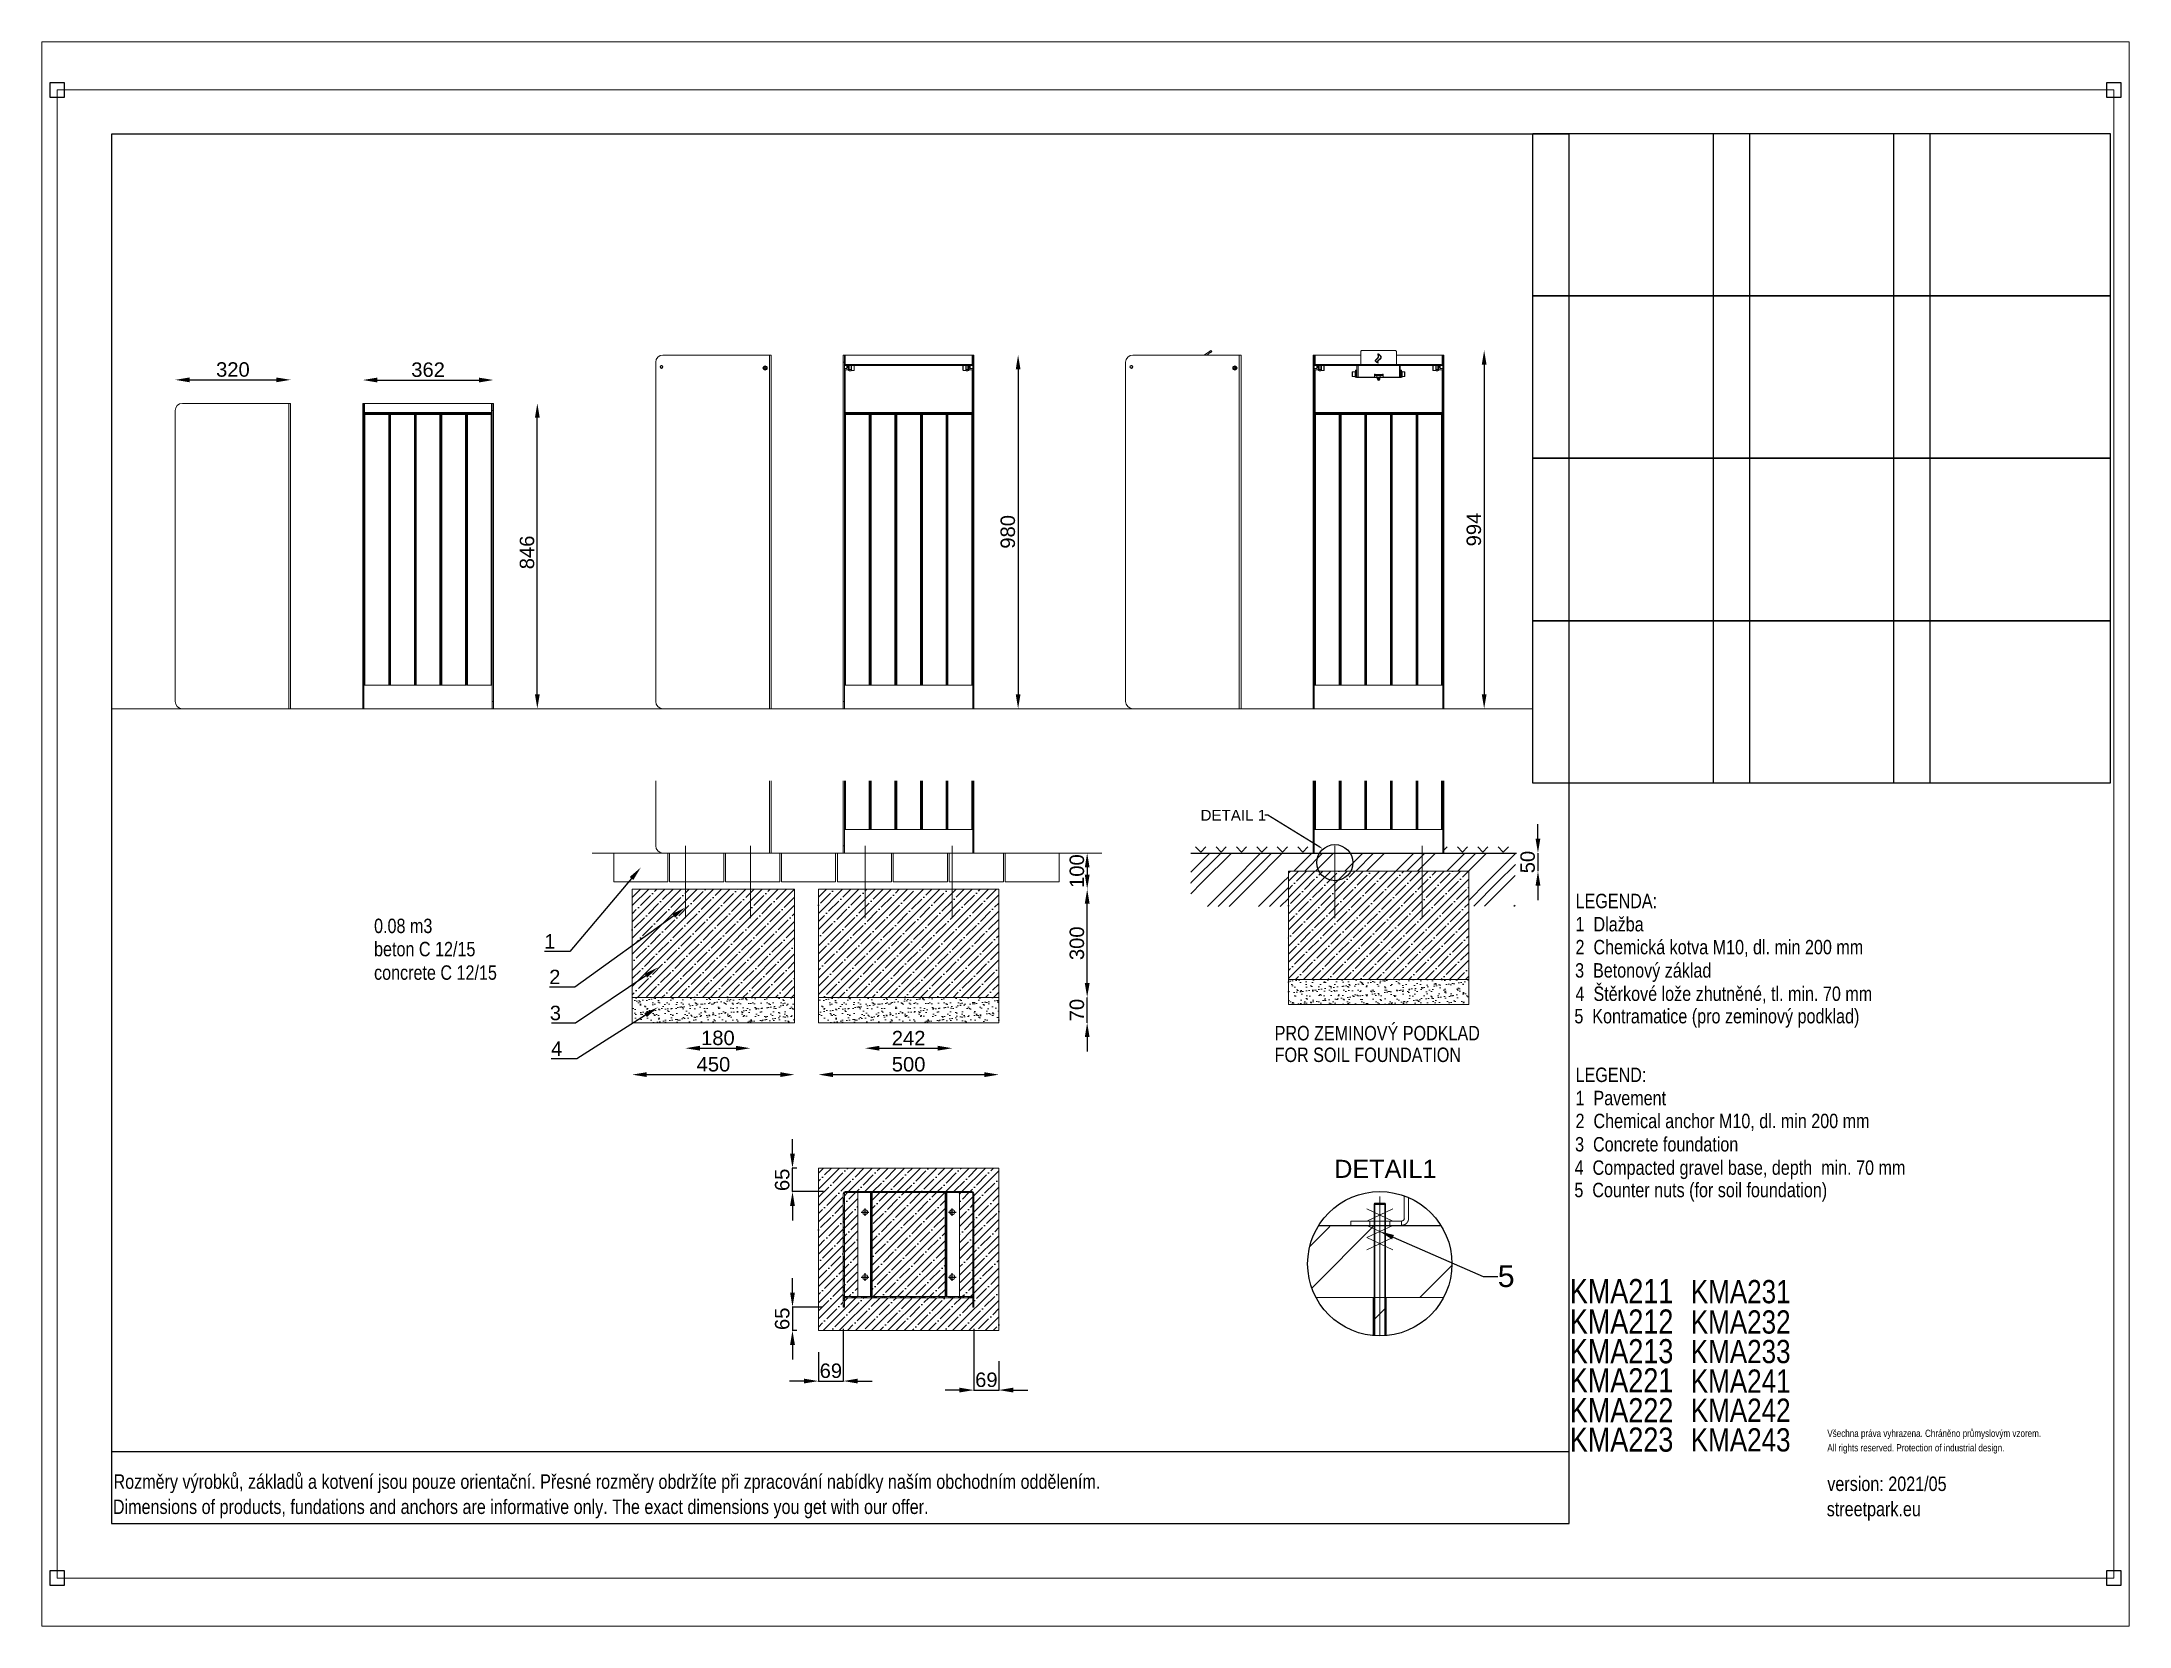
# Paper-space layout 'Rozvržení1' of a CAD drawing. Header units: millimetres. Extents: x 26 to 231, y 20 to 176.
# The model-space entities are those that its viewports show. They can reach past a viewport. Long polylines and large blocks are cut down to what shows.
import ezdxf
from ezdxf import colors
from ezdxf.entities.mleader import LeaderData, LeaderLine
from ezdxf.math import Vec2, Vec3

# ---------------------------------------------------------------- set-up
doc = ezdxf.new("R2010")
doc.units = ezdxf.units.MM
for name, pattern in [('ACAD_ISO02W100', [15, 12, -3]), ('ACAD_ISO10W100', [18.5, 12, -3, 0.5, -3]), ('CENTER2', [1.125, 0.75, -0.125, 0.125, -0.125]), ('HIDDEN', [1.905, 1.27, -0.635]), ('INCONTINUOUS', [200000.001, 200000, -0.001])]:
    doc.linetypes.add(name, pattern=pattern)
for name, color, linetype in [('KOTY', 3, 'INCONTINUOUS'), ('OBRYSOVA', 7, 'Continuous'), ('OSY', 1, 'ACAD_ISO10W100'), ('POSTAVY ATD', 8, 'Continuous'), ('SRAFY', 30, 'Continuous')]:
    doc.layers.add(name, color=color, linetype=linetype)
doc.layers.add('Nekreslit', color=6, linetype='Continuous', plot=False)
doc.styles.add('SEACAD_Arial', font='arial.ttf', dxfattribs={"width": 0.8})
doc.styles.get("Standard").update_dxf_attribs({"font": 'arial.ttf'})
doc.dimstyles.new('PROFI_CSN', dxfattribs={"dimscale": 0, "dimtxt": 3.5, "dimasz": 3, "dimexe": 1, "dimexo": 0, "dimgap": 1.5, "dimtad": 1, "dimlfac": -1, "dimdsep": 46, "dimtxsty": 'Standard', "dimcen": 0, "dimdle": 1, "dimclrd": 256, "dimclre": 256, "dimclrt": 256, "dimadec": 0, "dimazin": 0, "dimtfac": 0.6, "dimtmove": 0, "dimatfit": 1, "dimfxl": 1, "dimtolj": 1, "dimarcsym": 0})
picture_1 = doc.add_image_def('image1.jpg', size_in_pixel=(800, 600))
picture_2 = doc.add_image_def('image2.jpg', size_in_pixel=(800, 600))
picture_3 = doc.add_image_def('image3.jpg', size_in_pixel=(800, 600))
picture_4 = doc.add_image_def('image4.jpg', size_in_pixel=(800, 600))
picture_5 = doc.add_image_def('image5.jpg', size_in_pixel=(800, 600))
picture_6 = doc.add_image_def('image6.jpg', size_in_pixel=(800, 600))
picture_7 = doc.add_image_def('image7.jpg', size_in_pixel=(800, 600))
picture_8 = doc.add_image_def('image8.jpg', size_in_pixel=(800, 600))
picture_9 = doc.add_image_def('image9.jpg', size_in_pixel=(800, 600))
picture_10 = doc.add_image_def('image10.jpg', size_in_pixel=(800, 600))
picture_11 = doc.add_image_def('image11.jpg', size_in_pixel=(800, 600))
picture_12 = doc.add_image_def('image12.jpg', size_in_pixel=(800, 600))
pattern_1 = [(45, (3283.444, 1212.602), (-13.47038, 13.47038), []), (45, (3287.934, 1212.602), (-13.47038, 13.47038), []), (45, (3292.424, 1212.602), (-13.47038, 13.47038), []), (45, (3296.914, 1212.602), (-13.47038, 13.47038), [])]

psp = doc.layouts.new('Rozvržení1')

msp = doc.modelspace()

# ---------------------------------------------------------------- texts
at = {"style": 'SEACAD_Arial', "width": 0.8}
for s, height, p in [('LEGENDA:', 40, (4208.6, 1856.2)), ('0.08 m3', 40, (878.3, 1787.2)), ('1  Dlažba', 40, (4208.6, 1791.9)), ('beton C 12/15', 40, (878.3, 1722.9)), ('2  Chemická kotva M10, dl. min 200 mm', 40, (4208.6, 1728.4)), ('concrete C 12/15', 40, (878.3, 1657.8)), ('3  Betonový základ', 40, (4207.4, 1663.9)), ('4  Štěrkové lože zhutněné, tl. min. 70 mm', 40, (4208.6, 1599.2)), ('5  Kontramatice (pro zeminový podklad)', 40, (4205.4, 1537.1)), ('PRO ZEMINOVÝ PODKLAD', 40, (3374.6, 1490)), ('FOR SOIL FOUNDATION', 40, (3374.6, 1430)), ('LEGEND:', 40, (4208.6, 1374.5)), ('1  Pavement', 40, (4208.6, 1310.2)), ('2  Chemical anchor M10, dl. min 200 mm', 40, (4208.6, 1246.7)), ('3  Concrete foundation', 40, (4207.4, 1182.1)), ('4  Compacted gravel base, depth  min. 70 mm', 40, (4206.1, 1117.4)), ('5  Counter nuts (for soil foundation)', 40, (4205.4, 1055.4)), ('KMA211', 66.97, (4192.7, 761.7)), ('KMA231', 64.49, (4528.2, 761.5)), ('KMA212', 66.97, (4192.7, 677.4)), ('KMA232', 64.49, (4528.2, 677.4)), ('KMA213', 66.97, (4192.7, 595.2)), ('KMA233', 64.49, (4528.2, 595.6)), ('KMA221', 66.97, (4192.7, 514.6)), ('KMA241', 64.49, (4528.2, 513.6)), ('KMA222', 66.97, (4192.7, 431.6)), ('KMA242', 64.49, (4528.2, 432.9)), ('KMA223', 66.97, (4192.7, 350.3)), ('KMA243', 64.49, (4528.1, 350.8)), ('Všechna práva vyhrazena. Chráněno průmyslovým vzorem.', 20, (4906.5, 391.1)), ('All rights reserved. Protection of industrial design.', 20, (4906.5, 351.1)), ('Rozměry výrobků, základů a kotvení jsou pouze orientační. Přesné rozměry obdržíte při zpracování nabídky naším obchodním oddělením.', 39.9982, (156.1, 247.4)), ('version: 2021/05', 40, (4906.5, 241.3)), ('Dimensions of products, fundations and anchors are informative only. The exact dimensions you get with our offer.', 39.9982, (154.4, 177.6)), ('streetpark.eu', 40, (4904.9, 171.4))]:
    msp.add_text(s, height=height, dxfattribs=at).set_placement(p)
at = {"insert": (3539.7, 1159), "char_height": 50, "attachment_point": 1}
msp.add_mtext_dynamic_manual_height_columns('DETAIL1', width=290, gutter_width=12.5, heights=[0], dxfattribs=at)

# ---------------------------------------------------------------- blocks, each defined once
blk = doc.blocks.new('*D1')
at = {"layer": 'DEFPOINTS', "color": 0, "transparency": 16777216}
for p in [(2610, 1608.9), (2854.9, 1608.9), (2610, 1538.9)]:
    blk.add_point(p, dxfattribs=at)
at = {"layer": 'KOTY', "color": 7, "lineweight": -2, "transparency": 16777216}
for p, q in [((2854.9, 1648.9), (2854.9, 1688.9)), ((2854.9, 1538.9), (2854.9, 1608.9)), ((2854.9, 1498.9), (2854.9, 1458.9))]:
    blk.add_line(p, q, dxfattribs=at)
at = {"layer": 'KOTY', "color": 7, "transparency": 16777216}
for points in [[(2848.3, 1648.9), (2861.6, 1648.9), (2854.9, 1608.9)], [(2848.3, 1498.9), (2861.6, 1498.9), (2854.9, 1538.9)]]:
    blk.add_solid(points, dxfattribs=at)
at = {"layer": 'KOTY', "color": 7, "lineweight": 13, "transparency": 16777216, "insert": (2826.5, 1573.9), "char_height": 40, "attachment_point": 5, "rotation": 90}
blk.add_mtext('\\A1;70', dxfattribs=at)
blk = doc.blocks.new('*D6')
at = {"layer": 'DEFPOINTS', "color": 0, "transparency": 16777216}
for p in [(2610, 1909), (2854.9, 1909), (2610, 1608.9)]:
    blk.add_point(p, dxfattribs=at)
at = {"layer": 'KOTY', "color": 7, "lineweight": -2, "transparency": 16777216}
blk.add_line((2854.9, 1648.9), (2854.9, 1869), dxfattribs=at)
at = {"layer": 'KOTY', "color": 7, "transparency": 16777216}
for points in [[(2848.3, 1869), (2861.6, 1869), (2854.9, 1909)], [(2848.3, 1648.9), (2861.6, 1648.9), (2854.9, 1608.9)]]:
    blk.add_solid(points, dxfattribs=at)
at = {"layer": 'KOTY', "color": 7, "lineweight": 15, "transparency": 16777216, "insert": (2826.5, 1759), "char_height": 40, "attachment_point": 5, "rotation": 90}
blk.add_mtext('\\A1;300', dxfattribs=at)
blk = doc.blocks.new('*D7')
at = {"layer": 'DEFPOINTS', "color": 0, "transparency": 16777216}
for p in [(2110, 1538.9), (2610, 1538.9), (2610, 1395)]:
    blk.add_point(p, dxfattribs=at)
at = {"layer": 'KOTY', "color": 7, "lineweight": -2, "transparency": 16777216}
blk.add_line((2150, 1395), (2570, 1395), dxfattribs=at)
at = {"layer": 'KOTY', "color": 7, "transparency": 16777216}
for points in [[(2150, 1401.7), (2150, 1388.4), (2110, 1395)], [(2570, 1401.7), (2570, 1388.4), (2610, 1395)]]:
    blk.add_solid(points, dxfattribs=at)
at = {"layer": 'KOTY', "color": 7, "lineweight": 15, "transparency": 16777216, "insert": (2360, 1423.5), "char_height": 40, "attachment_point": 5}
blk.add_mtext('\\A1;500', dxfattribs=at)
blk = doc.blocks.new('*D8')
at = {"layer": 'DEFPOINTS', "color": 0, "transparency": 16777216}
for p in [(1209, 3255), (1330.8, 3255), (1209, 2409)]:
    blk.add_point(p, dxfattribs=at)
at = {"layer": 'KOTY', "color": 7, "lineweight": -2, "transparency": 16777216}
blk.add_line((1330.8, 2449), (1330.8, 3215), dxfattribs=at)
at = {"layer": 'KOTY', "color": 7, "transparency": 16777216}
for points in [[(1324.1, 3215), (1337.5, 3215), (1330.8, 3255)], [(1324.1, 2449), (1337.5, 2449), (1330.8, 2409)]]:
    blk.add_solid(points, dxfattribs=at)
at = {"layer": 'KOTY', "color": 7, "lineweight": 15, "transparency": 16777216, "insert": (1302.4, 2842), "char_height": 40, "attachment_point": 5, "rotation": 90}
blk.add_mtext('\\A1;846', dxfattribs=at)
blk = doc.blocks.new('*D9')
at = {"layer": 'DEFPOINTS', "color": 0, "transparency": 16777216}
for p in [(2460, 2009), (2460, 1909), (2854.9, 1909)]:
    blk.add_point(p, dxfattribs=at)
at = {"layer": 'POSTAVY ATD', "color": 7, "lineweight": -2, "transparency": 16777216}
blk.add_line((2854.9, 1969), (2854.9, 1949), dxfattribs=at)
at = {"layer": 'POSTAVY ATD', "color": 7, "transparency": 16777216}
for points in [[(2848.3, 1969), (2861.6, 1969), (2854.9, 2009)], [(2848.3, 1949), (2861.6, 1949), (2854.9, 1909)]]:
    blk.add_solid(points, dxfattribs=at)
at = {"layer": 'POSTAVY ATD', "color": 7, "lineweight": 15, "transparency": 16777216, "insert": (2826.5, 1959), "char_height": 40, "attachment_point": 5, "rotation": 90}
blk.add_mtext('\\A1;100', dxfattribs=at)
blk = doc.blocks.new('*D10')
at = {"layer": 'DEFPOINTS', "color": 0, "transparency": 16777216}
for p in [(2239.1, 1829), (2480.9, 1829), (2480.9, 1468.2)]:
    blk.add_point(p, dxfattribs=at)
at = {"layer": 'KOTY', "color": 7, "lineweight": -2, "transparency": 16777216}
blk.add_line((2279.1, 1468.2), (2440.9, 1468.2), dxfattribs=at)
at = {"layer": 'KOTY', "color": 7, "transparency": 16777216}
for points in [[(2279.1, 1474.9), (2279.1, 1461.6), (2239.1, 1468.2)], [(2440.9, 1474.9), (2440.9, 1461.6), (2480.9, 1468.2)]]:
    blk.add_solid(points, dxfattribs=at)
at = {"layer": 'KOTY', "color": 7, "lineweight": 15, "transparency": 16777216, "insert": (2360, 1496.3), "char_height": 40, "attachment_point": 5}
blk.add_mtext('\\A1;242', dxfattribs=at)
blk = doc.blocks.new('*D24')
at = {"layer": 'DEFPOINTS', "color": 0, "transparency": 16777216}
for p in [(1594, 1538.9), (2044, 1538.9), (2044, 1395)]:
    blk.add_point(p, dxfattribs=at)
at = {"layer": 'KOTY', "color": 7, "lineweight": -2, "transparency": 16777216}
blk.add_line((1634, 1395), (2004, 1395), dxfattribs=at)
at = {"layer": 'KOTY', "color": 7, "transparency": 16777216}
for points in [[(1634, 1401.7), (1634, 1388.4), (1594, 1395)], [(2004, 1401.7), (2004, 1388.4), (2044, 1395)]]:
    blk.add_solid(points, dxfattribs=at)
at = {"layer": 'KOTY', "color": 7, "lineweight": 15, "transparency": 16777216, "insert": (1819, 1423.5), "char_height": 40, "attachment_point": 5}
blk.add_mtext('\\A1;450', dxfattribs=at)
blk = doc.blocks.new('*D25')
at = {"layer": 'DEFPOINTS', "color": 0, "transparency": 16777216}
for p in [(1741.3, 1829), (1921.3, 1829), (1921.3, 1468.2)]:
    blk.add_point(p, dxfattribs=at)
at = {"layer": 'KOTY', "color": 7, "lineweight": -2, "transparency": 16777216}
blk.add_line((1781.3, 1468.2), (1881.3, 1468.2), dxfattribs=at)
at = {"layer": 'KOTY', "color": 7, "transparency": 16777216}
for points in [[(1781.3, 1474.9), (1781.3, 1461.6), (1741.3, 1468.2)], [(1881.3, 1474.9), (1881.3, 1461.6), (1921.3, 1468.2)]]:
    blk.add_solid(points, dxfattribs=at)
at = {"layer": 'KOTY', "color": 7, "lineweight": 15, "transparency": 16777216, "insert": (1831.3, 1496.6), "char_height": 40, "attachment_point": 5}
blk.add_mtext('\\A1;180', dxfattribs=at)
blk = doc.blocks.new('*D26')
at = {"layer": 'DEFPOINTS', "color": 0, "transparency": 16777216}
for p in [(647, 3320.2), (647, 3255), (327, 3235)]:
    blk.add_point(p, dxfattribs=at)
at = {"layer": 'KOTY', "color": 7, "lineweight": -2, "transparency": 16777216}
blk.add_line((367, 3320.2), (607, 3320.2), dxfattribs=at)
at = {"layer": 'KOTY', "color": 7, "transparency": 16777216}
for points in [[(367, 3326.8), (367, 3313.5), (327, 3320.2)], [(607, 3326.8), (607, 3313.5), (647, 3320.2)]]:
    blk.add_solid(points, dxfattribs=at)
at = {"layer": 'KOTY', "color": 7, "lineweight": 15, "transparency": 16777216, "insert": (487, 3348.6), "char_height": 40, "attachment_point": 5}
blk.add_mtext('\\A1;320', dxfattribs=at)
blk = doc.blocks.new('*D27')
at = {"layer": 'DEFPOINTS', "color": 0, "transparency": 16777216}
for p in [(1209, 3319.7), (847, 3255), (1209, 3255)]:
    blk.add_point(p, dxfattribs=at)
at = {"layer": 'KOTY', "color": 7, "lineweight": -2, "transparency": 16777216}
blk.add_line((887, 3319.7), (1169, 3319.7), dxfattribs=at)
at = {"layer": 'KOTY', "color": 7, "transparency": 16777216}
for points in [[(887, 3326.3), (887, 3313), (847, 3319.7)], [(1169, 3326.3), (1169, 3313), (1209, 3319.7)]]:
    blk.add_solid(points, dxfattribs=at)
at = {"layer": 'KOTY', "color": 7, "lineweight": 15, "transparency": 16777216, "insert": (1028, 3348.1), "char_height": 40, "attachment_point": 5}
blk.add_mtext('\\A1;362', dxfattribs=at)
blk = doc.blocks.new('*D28')
at = {"layer": 'DEFPOINTS', "color": 0, "transparency": 16777216}
for p in [(2541, 3389), (2541, 2409), (2663.5, 2409)]:
    blk.add_point(p, dxfattribs=at)
at = {"layer": 'KOTY', "color": 7, "lineweight": -2, "transparency": 16777216}
blk.add_line((2663.5, 3349), (2663.5, 2449), dxfattribs=at)
at = {"layer": 'KOTY', "color": 7, "transparency": 16777216}
for points in [[(2656.9, 3349), (2670.2, 3349), (2663.5, 3389)], [(2656.9, 2449), (2670.2, 2449), (2663.5, 2409)]]:
    blk.add_solid(points, dxfattribs=at)
at = {"layer": 'KOTY', "color": 7, "lineweight": 15, "transparency": 16777216, "insert": (2635.1, 2899), "char_height": 40, "attachment_point": 5, "rotation": 90}
blk.add_mtext('\\A1;980', dxfattribs=at)
blk = doc.blocks.new('*D29')
at = {"layer": 'DEFPOINTS', "color": 0, "transparency": 16777216}
for p in [(2038.1, 1136), (2110, 1136), (2184, 1071)]:
    blk.add_point(p, dxfattribs=at)
at = {"layer": 'KOTY', "color": 7, "lineweight": -2, "transparency": 16777216}
for p, q in [((2038.1, 1176), (2038.1, 1216)), ((2050, 1136), (2037.1, 1136)), ((2038.1, 1071), (2038.1, 1136)), ((2124, 1071), (2037.1, 1071)), ((2038.1, 1031), (2038.1, 991))]:
    blk.add_line(p, q, dxfattribs=at)
at = {"layer": 'KOTY', "color": 7, "transparency": 16777216}
for points in [[(2031.4, 1176), (2044.7, 1176), (2038.1, 1136)], [(2031.4, 1031), (2044.7, 1031), (2038.1, 1071)]]:
    blk.add_solid(points, dxfattribs=at)
at = {"layer": 'KOTY', "color": 7, "lineweight": 15, "transparency": 16777216, "insert": (2009.7, 1103.5), "char_height": 40, "attachment_point": 5, "rotation": 90}
blk.add_mtext('\\A1;65', dxfattribs=at)
blk = doc.blocks.new('*D30')
at = {"layer": 'DEFPOINTS', "color": 0, "transparency": 16777216}
for p in [(2179, 751), (2110, 686), (2179, 545.9)]:
    blk.add_point(p, dxfattribs=at)
at = {"layer": 'KOTY', "color": 7, "lineweight": -2, "transparency": 16777216}
for p, q in [((2179, 691), (2179, 544.9)), ((2110, 626), (2110, 544.9)), ((2070, 545.9), (2030, 545.9)), ((2110, 545.9), (2179, 545.9)), ((2219, 545.9), (2259, 545.9))]:
    blk.add_line(p, q, dxfattribs=at)
at = {"layer": 'KOTY', "color": 7, "transparency": 16777216}
for points in [[(2070, 552.6), (2070, 539.3), (2110, 545.9)], [(2219, 552.6), (2219, 539.3), (2179, 545.9)]]:
    blk.add_solid(points, dxfattribs=at)
at = {"layer": 'KOTY', "color": 7, "lineweight": 15, "transparency": 16777216, "insert": (2144.5, 574.3), "char_height": 40, "attachment_point": 5}
blk.add_mtext('\\A1;69', dxfattribs=at)
blk = doc.blocks.new('*D31')
at = {"layer": 'DEFPOINTS', "color": 0, "transparency": 16777216}
for p in [(3707, 3401.9), (3843.5, 2409), (3955.3, 2409)]:
    blk.add_point(p, dxfattribs=at)
at = {"layer": 'KOTY', "color": 7, "lineweight": -2, "transparency": 16777216}
blk.add_line((3955.3, 3361.9), (3955.3, 2449), dxfattribs=at)
at = {"layer": 'KOTY', "color": 7, "transparency": 16777216}
for points in [[(3948.7, 3361.9), (3962, 3361.9), (3955.3, 3401.9)], [(3948.7, 2449), (3962, 2449), (3955.3, 2409)]]:
    blk.add_solid(points, dxfattribs=at)
at = {"layer": 'KOTY', "color": 7, "lineweight": 15, "transparency": 16777216, "insert": (3926.9, 2905.4), "char_height": 40, "attachment_point": 5, "rotation": 90}
blk.add_mtext('\\A1;994', dxfattribs=at)
blk = doc.blocks.new('*D32')
at = {"layer": 'DEFPOINTS', "color": 0, "transparency": 16777216}
for p in [(2179, 751), (2038.1, 686), (2110, 686)]:
    blk.add_point(p, dxfattribs=at)
at = {"layer": 'KOTY', "color": 7, "lineweight": -2, "transparency": 16777216}
for p, q in [((2038.1, 791), (2038.1, 831)), ((2119, 751), (2037.1, 751)), ((2038.1, 751), (2038.1, 686)), ((2050, 686), (2037.1, 686)), ((2038.1, 646), (2038.1, 606))]:
    blk.add_line(p, q, dxfattribs=at)
at = {"layer": 'KOTY', "color": 7, "transparency": 16777216}
for points in [[(2031.4, 791), (2044.8, 791), (2038.1, 751)], [(2031.4, 646), (2044.8, 646), (2038.1, 686)]]:
    blk.add_solid(points, dxfattribs=at)
at = {"layer": 'KOTY', "color": 7, "lineweight": 15, "transparency": 16777216, "insert": (2009.7, 718.5), "char_height": 40, "attachment_point": 5, "rotation": 90}
blk.add_mtext('\\A1;65', dxfattribs=at)
blk = doc.blocks.new('*U35')
at = {"color": 0, "linetype": 'CENTER2', "transparency": 16777216}
for p, q in [((-10.5, 0), (-1.4, 0)), ((0, 1.4), (0, 10.5)), ((1.4, 0), (10.5, 0)), ((0, -10.5), (0, -1.4))]:
    blk.add_line(p, q, dxfattribs=at)
at = {"color": 0, "linetype": 'Continuous', "transparency": 16777216}
for p, q in [((-0.7, 0), (0.7, 0)), ((0, -0.7), (0, 0.7))]:
    blk.add_line(p, q, dxfattribs=at)
blk = doc.blocks.new('*U36')
at = {"color": 0, "linetype": 'CENTER2', "transparency": 16777216}
for p, q in [((-10.5, 0), (-1.4, 0)), ((0, 1.4), (0, 10.5)), ((1.4, 0), (10.5, 0)), ((0, -10.5), (0, -1.4))]:
    blk.add_line(p, q, dxfattribs=at)
at = {"color": 0, "linetype": 'Continuous', "transparency": 16777216}
for p, q in [((-0.7, 0), (0.7, 0)), ((0, -0.7), (0, 0.7))]:
    blk.add_line(p, q, dxfattribs=at)
blk = doc.blocks.new('*U37')
at = {"color": 0, "linetype": 'CENTER2', "transparency": 16777216}
for p, q in [((-10.5, 0), (-1.4, 0)), ((0, 1.4), (0, 10.5)), ((1.4, 0), (10.5, 0)), ((0, -10.5), (0, -1.4))]:
    blk.add_line(p, q, dxfattribs=at)
at = {"color": 0, "linetype": 'Continuous', "transparency": 16777216}
for p, q in [((-0.7, 0), (0.7, 0)), ((0, -0.7), (0, 0.7))]:
    blk.add_line(p, q, dxfattribs=at)
blk = doc.blocks.new('*U38')
at = {"color": 0, "linetype": 'CENTER2', "transparency": 16777216}
for p, q in [((-10.5, 0), (-1.4, 0)), ((0, 1.4), (0, 10.5)), ((1.4, 0), (10.5, 0)), ((0, -10.5), (0, -1.4))]:
    blk.add_line(p, q, dxfattribs=at)
at = {"color": 0, "linetype": 'Continuous', "transparency": 16777216}
for p, q in [((-0.7, 0), (0.7, 0)), ((0, -0.7), (0, 0.7))]:
    blk.add_line(p, q, dxfattribs=at)
blk = doc.blocks.new('*D39')
at = {"layer": 'DEFPOINTS', "color": 0, "transparency": 16777216}
for p in [(2541, 751), (2610, 661), (2610, 520.9)]:
    blk.add_point(p, dxfattribs=at)
at = {"layer": 'KOTY', "color": 7, "lineweight": -2, "transparency": 16777216}
for p, q in [((2541, 691), (2541, 519.9)), ((2610, 601), (2610, 519.9)), ((2501, 520.9), (2461, 520.9)), ((2541, 520.9), (2610, 520.9)), ((2650, 520.9), (2690, 520.9))]:
    blk.add_line(p, q, dxfattribs=at)
at = {"layer": 'KOTY', "color": 7, "transparency": 16777216}
for points in [[(2501, 527.6), (2501, 514.3), (2541, 520.9)], [(2650, 527.6), (2650, 514.3), (2610, 520.9)]]:
    blk.add_solid(points, dxfattribs=at)
at = {"layer": 'KOTY', "color": 7, "lineweight": 15, "transparency": 16777216, "insert": (2575.5, 549.3), "char_height": 40, "attachment_point": 5}
blk.add_mtext('\\A1;69', dxfattribs=at)
blk = doc.blocks.new('*D40')
at = {"layer": 'DEFPOINTS', "color": 0, "transparency": 16777216}
for p in [(3843.5, 2009), (3933.5, 1958.9), (4104.4, 1958.9)]:
    blk.add_point(p, dxfattribs=at)
at = {"layer": 'POSTAVY ATD', "color": 7, "lineweight": -2, "transparency": 16777216}
for p, q in [((4104.4, 2049), (4104.4, 2089)), ((4104.4, 2009), (4104.4, 1958.9)), ((4104.4, 1918.9), (4104.4, 1878.9))]:
    blk.add_line(p, q, dxfattribs=at)
at = {"layer": 'POSTAVY ATD', "color": 7, "transparency": 16777216}
for points in [[(4097.8, 2049), (4111.1, 2049), (4104.4, 2009)], [(4097.8, 1918.9), (4111.1, 1918.9), (4104.4, 1958.9)]]:
    blk.add_solid(points, dxfattribs=at)
at = {"layer": 'POSTAVY ATD', "color": 7, "lineweight": 15, "transparency": 16777216, "insert": (4076, 1984), "char_height": 40, "attachment_point": 5, "rotation": 90}
blk.add_mtext('\\A1;50', dxfattribs=at)

# ---------------------------------------------------------------- dimensions: what is measured, and where the dimension line sits
at = {"layer": 'KOTY', "lineweight": 15}
for base, p1, p2, picture, middle in [((647, 3320.2), (327, 3235), (647, 3255), '*D26', (487, 3348.6)), ((1209, 3319.7), (847, 3255), (1209, 3255), '*D27', (1028, 3348.1))]:
    dim = msp.add_linear_dim(base=base, p1=p1, p2=p2, dimstyle='PROFI_CSN', override={"dimscale": 1, "dimtxt": 40, "dimasz": 40, "dimgap": 8, "dimdec": 0, "dimlfac": 1, "dimrnd": 1, "dimse1": 1, "dimse2": 1, "dimclrd": 7, "dimclre": 3, "dimclrt": 7, "dimtdec": 0}, dxfattribs=at)
    dim.commit()
    dim.dimension.update_dxf_attribs({"geometry": picture, "text_midpoint": middle})
for base, p1, p2, override, picture, middle in [((2663.5, 2409), (2541, 3389), (2541, 2409), {"dimscale": 1, "dimtxt": 40, "dimasz": 40, "dimgap": 8, "dimdec": 0, "dimlfac": 1, "dimrnd": 1, "dimse1": 1, "dimse2": 1, "dimclrd": 7, "dimclre": 3, "dimclrt": 7, "dimtdec": 0}, '*D28', (2663.5, 2899)), ((1330.8, 3255), (1209, 2409), (1209, 3255), {"dimscale": 1, "dimtxt": 40, "dimasz": 40, "dimgap": 8, "dimdec": 0, "dimlfac": 1, "dimrnd": 1, "dimse1": 1, "dimse2": 1, "dimclrd": 7, "dimclre": 3, "dimclrt": 7, "dimtdec": 0}, '*D8', (1330.8, 2842)), ((2038.1, 1136), (2184, 1071), (2110, 1136), {"dimscale": 1, "dimtxt": 40, "dimasz": 40, "dimexo": 60, "dimgap": 8, "dimdec": 0, "dimlfac": 1, "dimrnd": 1, "dimclrd": 7, "dimclre": 7, "dimclrt": 7, "dimtdec": 0}, '*D29', (2038.1, 1103.5)), ((2038.1, 686), (2179, 751), (2110, 686), {"dimscale": 1, "dimtxt": 40, "dimasz": 40, "dimexo": 60, "dimgap": 8, "dimdec": 0, "dimlfac": 1, "dimrnd": 1, "dimclrd": 7, "dimclre": 7, "dimclrt": 7, "dimtdec": 0}, '*D32', (2038.1, 718.5))]:
    dim = msp.add_linear_dim(base=base, p1=p1, p2=p2, angle=90, dimstyle='PROFI_CSN', override=override, dxfattribs=at)
    dim.commit()
    dim.dimension.update_dxf_attribs({"geometry": picture, "text_midpoint": middle, "dimtype": 160})
dim = msp.add_linear_dim(base=(3955.3, 2409), p1=(3707, 3401.9), p2=(3843.5, 2409), angle=90, text='994', dimstyle='PROFI_CSN', override={"dimscale": 1, "dimtxt": 40, "dimasz": 40, "dimgap": 8, "dimdec": 0, "dimlfac": 1, "dimrnd": 1, "dimse1": 1, "dimse2": 1, "dimclrd": 7, "dimclre": 3, "dimclrt": 7, "dimtdec": 0}, dxfattribs=at)
dim.commit()
dim.dimension.update_dxf_attribs({"geometry": '*D31', "text_midpoint": (3955.3, 2905.4), "dimtype": 160})
dim = msp.add_linear_dim(base=(2854.9, 1909), p1=(2610, 1608.9), p2=(2610, 1909), angle=90, dimstyle='PROFI_CSN', override={"dimscale": 1, "dimtxt": 40, "dimasz": 40, "dimgap": 8, "dimdec": 0, "dimlfac": 1, "dimrnd": 10, "dimse1": 1, "dimse2": 1, "dimclrd": 7, "dimclre": 3, "dimclrt": 7, "dimtdec": 0}, dxfattribs=at)
dim.commit()
dim.dimension.update_dxf_attribs({"geometry": '*D6', "text_midpoint": (2826.5, 1759)})
for base, p1, p2, override, picture, middle in [((1921.3, 1468.2), (1741.3, 1829), (1921.3, 1829), {"dimscale": 1, "dimtxt": 40, "dimasz": 40, "dimgap": 8, "dimdec": 0, "dimlfac": 1, "dimrnd": 10, "dimse1": 1, "dimse2": 1, "dimclrd": 7, "dimclre": 3, "dimclrt": 7, "dimtdec": 0}, '*D25', (1831.3, 1468.2)), ((2480.9, 1468.2), (2239.1, 1829), (2480.9, 1829), {"dimscale": 1, "dimtxt": 40, "dimasz": 40, "dimgap": 8, "dimdec": 0, "dimlfac": 1, "dimrnd": 1, "dimse1": 1, "dimse2": 1, "dimclrd": 7, "dimclre": 3, "dimclrt": 7, "dimtdec": 0}, '*D10', (2360, 1468.2)), ((2044, 1395), (1594, 1538.9), (2044, 1538.9), {"dimscale": 1, "dimtxt": 40, "dimasz": 40, "dimgap": 8, "dimdec": 0, "dimlfac": 1, "dimrnd": 10, "dimse1": 1, "dimse2": 1, "dimclrd": 7, "dimclre": 3, "dimclrt": 7, "dimtdec": 0}, '*D24', (1819, 1395)), ((2610, 1395), (2110, 1538.9), (2610, 1538.9), {"dimscale": 1, "dimtxt": 40, "dimasz": 40, "dimgap": 8, "dimdec": 0, "dimlfac": 1, "dimrnd": 10, "dimse1": 1, "dimse2": 1, "dimclrd": 7, "dimclre": 3, "dimclrt": 7, "dimtdec": 0}, '*D7', (2360, 1395)), ((2179, 545.9), (2110, 686), (2179, 751), {"dimscale": 1, "dimtxt": 40, "dimasz": 40, "dimexo": 60, "dimgap": 8, "dimdec": 0, "dimlfac": 1, "dimrnd": 1, "dimclrd": 7, "dimclre": 7, "dimclrt": 7, "dimtdec": 0}, '*D30', (2144.5, 545.9)), ((2610, 520.9), (2541, 751), (2610, 661), {"dimscale": 1, "dimtxt": 40, "dimasz": 40, "dimexo": 60, "dimgap": 8, "dimdec": 0, "dimlfac": 1, "dimrnd": 1, "dimclrd": 7, "dimclre": 7, "dimclrt": 7, "dimtdec": 0}, '*D39', (2575.5, 520.9))]:
    dim = msp.add_linear_dim(base=base, p1=p1, p2=p2, dimstyle='PROFI_CSN', override=override, dxfattribs=at)
    dim.commit()
    dim.dimension.update_dxf_attribs({"geometry": picture, "text_midpoint": middle, "dimtype": 160})
at = {"layer": 'KOTY', "lineweight": 13}
dim = msp.add_linear_dim(base=(2854.9, 1608.9), p1=(2610, 1538.9), p2=(2610, 1608.9), angle=90, dimstyle='PROFI_CSN', override={"dimscale": 1, "dimtxt": 40, "dimasz": 40, "dimgap": 8, "dimdec": 0, "dimlfac": 1, "dimrnd": 10, "dimse1": 1, "dimse2": 1, "dimclrd": 7, "dimclre": 3, "dimclrt": 7, "dimtdec": 0}, dxfattribs=at)
dim.commit()
dim.dimension.update_dxf_attribs({"geometry": '*D1', "text_midpoint": (2854.9, 1573.9), "dimtype": 160})
at = {"layer": 'POSTAVY ATD', "color": 9, "lineweight": 15}
for base, p1, p2, picture, middle in [((4104.4, 1958.9), (3843.5, 2009), (3933.5, 1958.9), '*D40', (4104.4, 1984)), ((2854.9, 1909), (2460, 2009), (2460, 1909), '*D9', (2854.9, 1959))]:
    dim = msp.add_linear_dim(base=base, p1=p1, p2=p2, angle=270, dimstyle='PROFI_CSN', override={"dimscale": 1, "dimtxt": 40, "dimasz": 40, "dimgap": 8, "dimdec": 0, "dimlfac": 1, "dimrnd": 10, "dimse1": 1, "dimse2": 1, "dimclrd": 7, "dimclre": 3, "dimclrt": 7, "dimtdec": 0}, dxfattribs=at)
    dim.commit()
    dim.dimension.update_dxf_attribs({"geometry": picture, "text_midpoint": middle, "dimtype": 160})

# ---------------------------------------------------------------- hatches: boundary and pattern name
at = {"transparency": 33554610}
h = msp.add_hatch(dxfattribs=at)
h.set_pattern_fill('ANSI35', color=9, scale=5)
h.paths.add_polyline_path([(3912.5, 1958.9), (3412.5, 1958.9), (3412.5, 1658.9), (3912.5, 1658.9)])
h = msp.add_hatch(dxfattribs=at)
h.set_pattern_fill('ANSI35', color=9, scale=5)
h.paths.add_polyline_path([(2044, 1909), (1594, 1909), (1594, 1608.9), (2044, 1608.9)])
h = msp.add_hatch(dxfattribs=at)
h.set_pattern_fill('ANSI35', color=9, scale=5)
h.set_pattern_definition([(45, (4613.284, -100), (-22.45064, 22.45064), []), (45, (4635.735, -100), (-22.45064, 22.45064), [39.6875, -7.9375, 0, -7.9375])])
h.paths.add_polyline_path([(2110, 1608.9), (2610, 1608.9), (2610, 1909), (2110, 1909)])
h = msp.add_hatch(dxfattribs=at)
h.set_pattern_fill('ANSI35', color=9, scale=5)
h.paths.add_polyline_path([(2610, 686), (2610, 1136), (2110, 1136), (2110, 686)])
h.paths.add_polyline_path([(2182, 777), (2182, 751), (2179, 751), (2179, 1066, -0.414214), (2184, 1071), (2536, 1071, -0.414214), (2541, 1066), (2541, 751), (2538, 751), (2538, 777)], flags=16)
h.paths.add_polyline_path([(2219.1, 780), (2219.1, 1068), (2500.9, 1068), (2500.9, 780)], flags=0)
edge = h.paths.add_edge_path(flags=0)
edge.add_spline(control_points=[(2256.1, 785.7), (2256.1, 785.8), (2256.1, 786.2), (2256, 786.6), (2256, 786.9), (2255.9, 787)], knot_values=[0.113095, 0.113095, 0.113095, 0.113095, 0.184451, 0.293735, 0.349777, 0.349777, 0.349777, 0.349777], degree=3, periodic=0)
edge.add_spline(control_points=[(2255.9, 787), (2255.6, 786.8), (2255.1, 786.6), (2254.5, 786.1), (2254.1, 785.6), (2254.1, 785.2), (2254.1, 785)], knot_values=[0.048573, 0.048573, 0.048573, 0.048573, 0.352116, 0.617896, 0.815492, 1, 1, 1, 1], degree=3, periodic=0)
edge.add_line((2254.1, 785), (2254.1, 1063))
edge.add_spline(control_points=[(2254.1, 1063), (2254.1, 1062.8), (2254.1, 1062.5), (2254.4, 1061.9), (2255, 1061.4), (2255.6, 1061.1), (2255.9, 1061), (2255.9, 1061)], knot_values=[0, 0, 0, 0, 0.171935, 0.342845, 0.617583, 0.989417, 1, 1, 1, 1], degree=3, periodic=0)
edge.add_spline(control_points=[(2254.1, 1063), (2254.1, 1062.6), (2254.2, 1062), (2254.5, 1061.3), (2254.9, 1060.9), (2255.2, 1060.7), (2255.4, 1060.6), (2255.6, 1060.6), (2255.8, 1060.8), (2256, 1061.1), (2256.1, 1061.6), (2256.1, 1062.3), (2256.1, 1062.8), (2256.1, 1063)], knot_values=[0, 0, 0, 0, 0.184451, 0.293735, 0.375394, 0.437312, 0.489201, 0.541225, 0.591165, 0.663476, 0.763331, 0.917969, 1, 1, 1, 1], degree=3, periodic=0)
edge.add_line((2256.1, 1063), (2256.1, 785.7))
edge.add_spline(control_points=[(2256.1, 785.7), (2256.1, 785.4), (2256.1, 785.2), (2256.1, 785)], knot_values=[0, 0, 0, 0, 0.113095, 0.113095, 0.113095, 0.113095], degree=3, periodic=0)
edge.add_line((2256.1, 785), (2256.1, 785.7))
edge = h.paths.add_edge_path(flags=0)
edge.add_spline(control_points=[(2463.9, 1062.3), (2463.9, 1062.5), (2463.9, 1062.7), (2463.9, 1063)], knot_values=[0, 0, 0, 0, 0.113095, 0.113095, 0.113095, 0.113095], degree=3, periodic=0)
edge.add_line((2463.9, 1063), (2463.9, 1062.3))
edge.add_spline(control_points=[(2463.9, 1062.3), (2463.9, 1062.1), (2463.9, 1061.8), (2463.9, 1061.3), (2464, 1060.9), (2464.2, 1060.7), (2464.4, 1060.6), (2464.6, 1060.6), (2464.9, 1060.8), (2465.3, 1061.1), (2465.6, 1061.6), (2465.8, 1062.3), (2465.9, 1062.8), (2465.9, 1063)], knot_values=[0.113095, 0.113095, 0.113095, 0.113095, 0.184451, 0.293735, 0.375394, 0.437312, 0.489201, 0.541225, 0.591165, 0.663476, 0.763331, 0.917969, 1, 1, 1, 1], degree=3, periodic=0)
edge.add_spline(control_points=[(2464, 1061), (2464.3, 1061.1), (2464.8, 1061.3), (2465.4, 1061.8), (2465.8, 1062.4), (2465.8, 1062.8), (2465.9, 1063)], knot_values=[0, 0, 0, 0, 0.315659, 0.596394, 0.805109, 1, 1, 1, 1], degree=3, periodic=0)
edge.add_line((2465.9, 1063), (2465.9, 785))
edge.add_spline(control_points=[(2465.9, 785), (2465.8, 785.1), (2465.8, 785.5), (2465.5, 786), (2464.9, 786.5), (2464.3, 786.9), (2464, 787), (2464, 787)], knot_values=[0, 0, 0, 0, 0.171935, 0.342845, 0.617583, 0.989417, 1, 1, 1, 1], degree=3, periodic=0)
edge.add_spline(control_points=[(2465.9, 785), (2465.8, 785.4), (2465.8, 786), (2465.4, 786.7), (2465.1, 787), (2464.8, 787.3), (2464.5, 787.3), (2464.3, 787.3), (2464.1, 787.2), (2463.9, 786.9), (2463.9, 786.3), (2463.9, 785.6), (2463.9, 785.1), (2463.9, 785)], knot_values=[0, 0, 0, 0, 0.184451, 0.293735, 0.375394, 0.437312, 0.489201, 0.541225, 0.591165, 0.663476, 0.763331, 0.917969, 1, 1, 1, 1], degree=3, periodic=0)
edge.add_line((2463.9, 785), (2463.9, 1062.3))
h.paths.add_polyline_path([(2232.1, 834, -1), (2246.1, 834, -1)], flags=0)
h.paths.add_polyline_path([(2473.9, 834, -1), (2487.9, 834, -1)], flags=0)
h.paths.add_polyline_path([(2232.1, 1014, -1), (2246.1, 1014, -1)], flags=0)
h.paths.add_polyline_path([(2473.9, 1014, -1), (2487.9, 1014, -1)], flags=0)
at = {"linetype": 'Continuous', "lineweight": 0}
h = msp.add_hatch(dxfattribs=at)
h.set_pattern_fill('DIN 201 OCEL A OCELOVÁ LITINA', style=0, pattern_type=2)
h.set_pattern_definition(pattern_1)
edge = h.paths.add_edge_path(flags=0)
edge.add_line((2536, 1071), (2184, 1071))
edge.add_arc((2184, 1066), 5, 90, 180)
edge.add_line((2179, 1066), (2179, 751))
edge.add_line((2179, 751), (2182, 751))
edge.add_line((2182, 751), (2182, 1066))
edge.add_arc((2184, 1066), 2, 90, 180, ccw=False)
edge.add_line((2184, 1068), (2536, 1068))
edge.add_arc((2536, 1066), 2, 0, 90, ccw=False)
edge.add_line((2538, 1066), (2538, 751))
edge.add_line((2538, 751), (2541, 751))
edge.add_line((2541, 751), (2541, 1066))
edge.add_arc((2536, 1066), 5, 0, 90)
at = {"transparency": 33554610}
h = msp.add_hatch(dxfattribs=at)
h.set_pattern_fill('ANSI35', color=9, scale=5)
h.paths.add_polyline_path([(2182, 780), (2219.1, 780), (2219.1, 1068), (2184, 1068, 0.414214), (2182, 1066)])
h.paths.add_polyline_path([(2259.1, 780), (2460.9, 780), (2460.9, 1068), (2259.1, 1068)])
h.paths.add_polyline_path([(2500.9, 780), (2538, 780), (2538, 1066, 0.414214), (2536, 1068), (2500.9, 1068)])
at = {"linetype": 'Continuous', "lineweight": 0}
h = msp.add_hatch(dxfattribs=at)
h.set_pattern_fill('DIN 201 OCEL A OCELOVÁ LITINA', style=0, pattern_type=2)
h.set_pattern_definition(pattern_1)
h.paths.add_polyline_path([(2182, 777), (2538, 777), (2538, 780), (2182, 780)], flags=0)
at = {"transparency": 33554610}
h = msp.add_hatch(dxfattribs=at)
h.set_pattern_fill('ANSI35', color=9, scale=20)
h.set_pattern_definition([(45, (-10500.59, -7058.57), (-89.8026, 89.8026), []), (45, (-10410.79, -7058.57), (-89.8026, 89.8026), [158.75, -31.75, 0, -31.75])])
h.paths.add_polyline_path([(3648, 671.7, 0.045091), (3684, 671.7), (3684, 777.1), (3648, 777.1)])
at = {"layer": 'POSTAVY ATD'}
h = msp.add_hatch(dxfattribs=at)
h.set_pattern_fill('TERACO', color=256, scale=20)
h.set_pattern_definition([(45, (-4523.66, -3305.654), (-28.28427, 28.28427), [20, -20]), (135, (-4467.093, -3305.654), (-28.28427, -28.28427), [20, -20])])
h.paths.add_polyline_path([(3141.9, 2009), (3141.9, 2032), (3481.5, 2032), (3481.5, 2009)])
h = msp.add_hatch(dxfattribs=at)
h.set_pattern_fill('TERACO', color=256, scale=20)
h.set_pattern_definition([(45, (-3571.898, -3305.654), (-28.28427, 28.28427), [20, -20]), (135, (-3515.33, -3305.654), (-28.28427, -28.28427), [20, -20])])
h.paths.add_polyline_path([(3843.6, 2009), (3843.6, 2032), (4044.3, 2032), (4044.3, 2009)])
h = msp.add_hatch(dxfattribs=at)
h.set_pattern_fill('GOST_GROUND', color=256, scale=10)
h.set_pattern_definition([(45, (-4523.66, -3305.65), (141.4214, -9e-15), [200]), (45, (-4493.66, -3305.65), (141.4214, -9e-15), [200]), (45, (-4463.66, -3305.65), (141.4214, -9e-15), [200])])
h.paths.add_polyline_path([(3412.5, 1861.3), (3141.8, 1860.3), (3141.8, 2008), (4042.1, 2009), (4040.9, 1861.6), (3912.5, 1861.6), (3912.5, 1959), (3412.5, 1959)])
h = msp.add_hatch(dxfattribs=at)
h.set_pattern_fill('GOST_GROUND', color=256, scale=40)
h.set_pattern_definition([(45, (-28595.24, -20281.18), (565.6854, -4e-14), [800]), (45, (-28475.24, -20281.18), (565.6854, -4e-14), [800]), (45, (-28355.24, -20281.18), (565.6854, -4e-14), [800])])
edge = h.paths.add_edge_path()
edge.add_arc((3666, 870.9), 200, 149.01387, 207.86274)
edge.add_line((3489.2, 777.5), (3842.8, 777.5))
edge.add_arc((3666, 870.9), 200, 332.13726, 391.07143)
edge.add_line((3837.3, 974.1), (3494.5, 973.9))
at = {"layer": 'SRAFY', "lineweight": 15}
h = msp.add_hatch(dxfattribs=at)
h.set_pattern_fill('AR-SAND', color=9, scale=0.5, style=0)
h.set_pattern_definition([(37.5, (347.786, 0), (-0.80002, 24.47066), [0, -19.304, 0, -21.59, 0, -20.6375]), (7.5, (347.786, 0), (22.47616, 35.84126), [0, -10.414, 0, -17.399, 0, -6.6675]), (327.5, (332.165, 0), (39.54962, 0.07186), [0, -6.35, 0, -22.86, 0, -29.845]), (317.5, (332.165, 0), (38.17782, 11.14647), [0, -3.175, 0, -14.986, 0, -17.145])])
h.paths.add_polyline_path([(3912.5, 1588.9), (3912.5, 1658.9), (3412.5, 1658.9), (3412.5, 1588.9)])
h = msp.add_hatch(dxfattribs=at)
h.set_pattern_fill('AR-SAND', color=9, scale=0.5, style=0)
h.set_pattern_definition([(37.5, (202.001, 0), (-0.80002, 24.47066), [0, -19.304, 0, -21.59, 0, -20.6375]), (7.5, (202, 0), (22.47616, 35.84126), [0, -10.414, 0, -17.399, 0, -6.6675]), (327.5, (186.38, 0), (39.54962, 0.07186), [0, -6.35, 0, -22.86, 0, -29.845]), (317.5, (186.38, 0), (38.1778, 11.14647), [0, -3.175, 0, -14.986, 0, -17.145])])
h.paths.add_polyline_path([(1594, 1608.9), (1594, 1538.9), (2044, 1538.9), (2044, 1608.9)])
h = msp.add_hatch(dxfattribs=at)
h.set_pattern_fill('AR-SAND', color=9, scale=0.5, style=0)
h.set_pattern_definition([(37.5, (693.001, 0), (-0.80002, 24.47066), [0, -19.304, 0, -21.59, 0, -20.6375]), (7.5, (693, 0), (22.47616, 35.84126), [0, -10.414, 0, -17.399, 0, -6.6675]), (327.5, (677.38, 0), (39.54962, 0.07186), [0, -6.35, 0, -22.86, 0, -29.845]), (317.5, (677.38, 0), (38.1778, 11.14647), [0, -3.175, 0, -14.986, 0, -17.145])])
h.paths.add_polyline_path([(2110, 1608.9), (2110, 1538.9), (2610, 1538.9), (2610, 1608.9)])

# ---------------------------------------------------------------- linework, layer by layer
at = {"color": 7, "linetype": 'Continuous', "lineweight": 15}
for p, q in [((1659, 3369), (1659, 2429)), ((1674.1, 3360), (1675.9, 3360)), ((1679, 3389), (1974, 3389)), ((1974, 2409), (1974, 3389)), ((1974, 3389), (1979, 3389)), ((1979, 3389), (1979, 2409)), ((2179, 3369), (2179, 3389)), ((2179, 3389), (2182, 3389)), ((2179, 2429), (2179, 3369)), ((2179, 3369), (2182, 3369)), ((2182, 3369), (2182, 3389)), ((2182, 3389), (2184, 3389)), ((2182, 2429), (2182, 3369)), ((2186, 3360), (2182, 3360)), ((2184, 3389), (2536, 3389)), ((2186, 3360), (2186, 3363)), ((2188, 3363), (2186, 3363)), ((2186, 3360), (2188, 3360)), ((2188, 3360), (2188, 3363)), ((2532, 3363), (2188, 3363)), ((2188, 3360), (2532, 3360)), ((2190, 3359), (2189, 3360)), ((2189, 3352), (2189, 3360)), ((2190, 3353), (2190, 3359)), ((2192.5, 3358.5), (2190, 3358.5)), ((2193.5, 3357.5), (2192.5, 3358.5)), ((2192.5, 3347.5), (2192.5, 3358.5)), ((2193.5, 3360), (2193.5, 3353)), ((2194.5, 3360), (2194.5, 3353)), ((2195.5, 3360), (2195.5, 3348.7)), ((2200.5, 3360), (2200.5, 3348.7)), ((2201.5, 3346), (2201.5, 3360)), ((2208.7, 3359.5), (2201.5, 3359.5)), ((2510.5, 3358.7), (2510.5, 3347.3)), ((2518.5, 3359.5), (2511.3, 3359.5)), ((2518.5, 3360), (2518.5, 3353)), ((2519.5, 3360), (2519.5, 3348.7)), ((2524.5, 3360), (2524.5, 3348.7)), ((2525.5, 3346), (2525.5, 3360)), ((2526.5, 3346), (2526.5, 3360)), ((2527.5, 3358.5), (2526.5, 3357.5)), ((2530, 3358.5), (2527.5, 3358.5)), ((2527.5, 3358.5), (2527.5, 3347.5)), ((2531, 3360), (2530, 3359)), ((2530, 3359), (2530, 3353)), ((2531, 3360), (2531, 3352)), ((2532, 3360), (2532, 3363)), ((2534, 3363), (2532, 3363)), ((2532, 3360), (2534, 3360)), ((2534, 3360), (2534, 3363)), ((2538, 3360), (2534, 3360)), ((2536, 3389), (2538, 3389)), ((2538, 3389), (2541, 3389)), ((2538, 3389), (2538, 3369)), ((2538, 3369), (2541, 3369)), ((2538, 3369), (2538, 2429)), ((2541, 3389), (2541, 3369)), ((2541, 3369), (2541, 2429)), ((2961.5, 3369), (2961.5, 2429)), ((2976.6, 3360), (2978.4, 3360)), ((2981.5, 3389), (3276.5, 3389)), ((3193.9, 3399), (3179.6, 3389)), ((3186.6, 3389), (3196.2, 3395.7)), ((3193.9, 3399), (3196.2, 3395.7)), ((3200.3, 3398.6), (3198, 3401.9)), ((3276.5, 2409), (3276.5, 3389)), ((3276.5, 3389), (3281.5, 3389)), ((3281.5, 3389), (3281.5, 2409)), ((3481.5, 3369), (3481.5, 3389)), ((3481.5, 3389), (3484.5, 3389)), ((3481.5, 2429), (3481.5, 3369)), ((3481.5, 3369), (3484.5, 3369)), ((3484.5, 3369), (3484.5, 3389)), ((3484.5, 3389), (3486.5, 3389)), ((3484.5, 2429), (3484.5, 3369)), ((3488.5, 3360), (3484.5, 3360)), ((3486.5, 3389), (3613, 3389)), ((3488.5, 3360), (3488.5, 3363)), ((3490.5, 3363), (3488.5, 3363)), ((3488.5, 3360), (3490.5, 3360)), ((3490.5, 3360), (3490.5, 3363)), ((3834.5, 3363), (3490.5, 3363)), ((3490.5, 3360), (3834.5, 3360)), ((3492.5, 3359), (3491.5, 3360)), ((3491.5, 3352), (3491.5, 3360)), ((3492.5, 3353), (3492.5, 3359)), ((3495, 3358.5), (3492.5, 3358.5)), ((3496, 3357.5), (3495, 3358.5)), ((3495, 3347.5), (3495, 3358.5)), ((3496, 3360), (3496, 3353)), ((3497, 3360), (3497, 3353)), ((3498, 3360), (3498, 3348.7)), ((3503, 3360), (3503, 3348.7)), ((3504, 3346), (3504, 3360)), ((3511.2, 3359.5), (3504, 3359.5)), ((3602.5, 3360), (3602.5, 3328)), ((3605.8, 3360), (3605.8, 3328)), ((3613, 3363), (3613, 3399)), ((3618, 3401.9), (3707, 3401.9)), ((3653.5, 3372.9), (3653.6, 3373.6)), ((3653.6, 3373.5), (3653.5, 3372.9)), ((3653.8, 3372.2), (3653.5, 3372.9)), ((3653.6, 3373.6), (3653.8, 3374.3)), ((3653.8, 3374.2), (3653.6, 3373.5)), ((3653.6, 3373.5), (3653.6, 3373.6)), ((3653.8, 3374.3), (3654.2, 3375)), ((3654.2, 3374.9), (3653.8, 3374.2)), ((3653.8, 3374.2), (3653.8, 3374.3)), ((3654.2, 3371.5), (3653.8, 3372.2)), ((3654.2, 3375), (3654.8, 3375.7)), ((3654.8, 3375.6), (3654.2, 3374.9)), ((3654.2, 3374.9), (3654.2, 3375)), ((3654.9, 3370.8), (3654.2, 3371.5)), ((3654.5, 3373.5), (3654.8, 3374.1)), ((3654.5, 3372.9), (3654.5, 3373.5)), ((3654.5, 3372.9), (3654.7, 3372.3)), ((3654.7, 3372.3), (3654.5, 3372.9)), ((3654.5, 3372.9), (3654.5, 3372.9)), ((3654.7, 3372.3), (3655.1, 3371.6)), ((3655.1, 3371.7), (3654.7, 3372.3)), ((3654.7, 3372.3), (3654.7, 3372.3)), ((3654.8, 3375.7), (3655.5, 3376.4)), ((3655.5, 3376.3), (3654.8, 3375.6)), ((3654.8, 3375.6), (3654.8, 3375.7)), ((3654.8, 3374.1), (3655.1, 3374.7)), ((3655.7, 3370), (3654.9, 3370.8)), ((3655.1, 3374.7), (3655.7, 3375.4)), ((3655.7, 3371), (3655.1, 3371.7)), ((3655.1, 3371.7), (3655.1, 3371.6)), ((3655.1, 3371.6), (3655.7, 3371)), ((3655.5, 3376.4), (3656.3, 3377.1)), ((3656.3, 3377), (3655.5, 3376.3)), ((3655.5, 3376.3), (3655.5, 3376.4)), ((3655.7, 3375.4), (3656.4, 3376.1)), ((3655.7, 3371), (3656.5, 3370.3)), ((3656.5, 3370.4), (3655.7, 3371)), ((3655.7, 3371), (3655.7, 3371)), ((3656.6, 3369.3), (3655.7, 3370)), ((3656.3, 3377.1), (3657.2, 3377.8)), ((3657.2, 3377.7), (3656.3, 3377)), ((3656.3, 3377), (3656.3, 3377.1)), ((3656.4, 3376.1), (3657.2, 3376.8)), ((3657.4, 3369.6), (3656.5, 3370.4)), ((3656.5, 3370.4), (3656.5, 3370.3)), ((3656.5, 3370.3), (3657.4, 3369.6)), ((3657.7, 3368.6), (3656.6, 3369.3)), ((3657.2, 3377.8), (3658.1, 3378.6)), ((3658.1, 3378.5), (3657.2, 3377.7)), ((3657.2, 3377.7), (3657.2, 3377.8)), ((3657.2, 3376.8), (3658, 3377.5)), ((3657.4, 3369.6), (3658.4, 3368.8)), ((3658.4, 3368.9), (3657.4, 3369.6)), ((3657.4, 3369.6), (3657.4, 3369.6)), ((3658.8, 3367.8), (3657.7, 3368.6)), ((3658, 3377.5), (3658.9, 3378.3)), ((3658.1, 3378.6), (3658.9, 3379.4)), ((3658.9, 3379.3), (3658.1, 3378.5)), ((3658.1, 3378.5), (3658.1, 3378.6)), ((3659.6, 3368.2), (3658.4, 3368.9)), ((3658.4, 3368.9), (3658.4, 3368.8)), ((3658.4, 3368.8), (3659.6, 3368.1)), ((3660, 3367.1), (3658.8, 3367.8)), ((3658.9, 3379.4), (3659.7, 3380.3)), ((3659.7, 3380.2), (3658.9, 3379.3)), ((3658.9, 3379.3), (3658.9, 3379.4)), ((3658.9, 3378.3), (3659.8, 3379.1)), ((3660, 3367.9), (3659.6, 3368.2)), ((3659.6, 3368.2), (3659.6, 3368.1)), ((3659.6, 3368.1), (3660, 3367.8)), ((3659.7, 3380.3), (3660.4, 3381.2)), ((3660.4, 3381.1), (3659.7, 3380.2)), ((3659.7, 3380.2), (3659.7, 3380.3)), ((3659.8, 3379.1), (3660.6, 3380)), ((3659.9, 3369.9), (3660, 3370.8)), ((3660, 3370.8), (3659.9, 3369.9)), ((3659.9, 3369.9), (3659.9, 3369)), ((3659.9, 3369), (3660, 3368.1)), ((3660, 3370.8), (3660.2, 3371.7)), ((3660.2, 3371.7), (3660, 3370.8)), ((3660, 3370.8), (3660, 3370.8)), ((3660, 3368.1), (3660, 3367.9)), ((3660, 3367.9), (3660, 3367.8)), ((3661.2, 3366.3), (3660, 3367.1)), ((3660.5, 3372.6), (3660.2, 3371.7)), ((3660.2, 3371.7), (3660.5, 3372.5)), ((3660.2, 3371.7), (3660.2, 3371.7)), ((3660.4, 3381.2), (3661, 3382.1)), ((3661, 3382), (3660.4, 3381.1)), ((3660.4, 3381.1), (3660.4, 3381.2)), ((3661, 3373.5), (3660.5, 3372.6)), ((3660.5, 3372.5), (3661, 3373.4)), ((3660.5, 3372.6), (3660.5, 3372.5)), ((3660.6, 3380), (3661.3, 3380.9)), ((3660.7, 3391.1), (3660.8, 3391.6)), ((3660.8, 3391.5), (3660.7, 3391)), ((3660.7, 3390.4), (3660.7, 3391.1)), ((3660.9, 3389.6), (3660.7, 3390.4)), ((3660.8, 3391.6), (3661, 3391.8)), ((3661, 3391.7), (3660.8, 3391.5)), ((3660.8, 3391.5), (3660.8, 3391.6)), ((3661.1, 3388.6), (3660.9, 3389.6)), ((3661, 3370.8), (3660.9, 3369.9)), ((3660.9, 3369.9), (3660.9, 3369)), ((3660.9, 3369.8), (3660.9, 3369.9)), ((3660.9, 3369), (3660.9, 3369.8)), ((3660.9, 3369), (3661, 3368.1)), ((3661, 3368.1), (3660.9, 3369)), ((3660.9, 3369), (3660.9, 3369)), ((3661, 3391.8), (3661.5, 3391.8)), ((3661, 3391.7), (3661, 3391.8)), ((3661.5, 3391.7), (3661, 3391.7)), ((3661, 3382.1), (3661.4, 3383.1)), ((3661.4, 3383), (3661, 3382)), ((3661, 3382.1), (3661, 3382)), ((3661.7, 3374.3), (3661, 3373.5)), ((3661, 3373.4), (3661.7, 3374.2)), ((3661, 3373.5), (3661, 3373.4)), ((3661.2, 3371.6), (3661, 3370.8)), ((3661, 3368.1), (3661.1, 3367.2)), ((3661.1, 3367.2), (3661, 3368.1)), ((3661, 3368.1), (3661, 3368.1)), ((3661.3, 3387.6), (3661.1, 3388.6)), ((3661.1, 3367.2), (3661.2, 3366.3)), ((3661.2, 3366.3), (3661.1, 3367.2)), ((3661.1, 3367.2), (3661.1, 3367.2)), ((3661.5, 3372.5), (3661.2, 3371.6)), ((3661.5, 3386.5), (3661.3, 3387.6)), ((3661.3, 3380.9), (3661.9, 3382)), ((3661.4, 3383.1), (3661.6, 3384.2)), ((3661.6, 3384.1), (3661.4, 3383)), ((3661.4, 3383), (3661.4, 3383.1)), ((3661.5, 3391.8), (3662.2, 3391.6)), ((3661.5, 3391.7), (3661.5, 3391.8)), ((3662.2, 3391.5), (3661.5, 3391.7)), ((3661.6, 3385.3), (3661.5, 3386.5)), ((3662, 3373.3), (3661.5, 3372.5)), ((3661.6, 3384.2), (3661.6, 3385.3)), ((3661.6, 3385.2), (3661.6, 3385.3)), ((3661.6, 3385.2), (3661.6, 3384.1)), ((3661.6, 3384.1), (3661.6, 3384.2)), ((3661.7, 3390.5), (3661.7, 3391.1)), ((3661.7, 3391.1), (3661.7, 3391.1)), ((3661.7, 3391.1), (3662.4, 3390.7)), ((3661.7, 3391.1), (3661.7, 3391)), ((3661.7, 3391), (3661.7, 3390.4)), ((3661.9, 3389.7), (3661.7, 3390.5)), ((3661.7, 3390.5), (3661.7, 3390.4)), ((3661.7, 3390.4), (3661.9, 3389.6)), ((3662.5, 3375.1), (3661.7, 3374.3)), ((3661.7, 3374.2), (3662.5, 3375)), ((3661.7, 3374.3), (3661.7, 3374.2)), ((3662.1, 3388.7), (3661.9, 3389.7)), ((3661.9, 3389.7), (3661.9, 3389.6)), ((3661.9, 3389.6), (3662.1, 3388.6)), ((3661.9, 3382), (3662.4, 3383)), ((3662.6, 3374), (3662, 3373.3)), ((3662.3, 3387.6), (3662.1, 3388.7)), ((3662.1, 3388.7), (3662.1, 3388.6)), ((3662.1, 3388.6), (3662.3, 3387.6)), ((3662.2, 3391.6), (3663.1, 3391.1)), ((3662.2, 3391.5), (3662.2, 3391.6)), ((3663.1, 3391), (3662.2, 3391.5)), ((3662.3, 3387.6), (3662.5, 3386.4)), ((3662.5, 3386.5), (3662.3, 3387.6)), ((3662.3, 3387.6), (3662.3, 3387.6)), ((3662.4, 3390.7), (3663.2, 3390.1)), ((3662.4, 3383), (3662.6, 3384.2)), ((3662.6, 3385.3), (3662.5, 3386.5)), ((3662.5, 3386.5), (3662.5, 3386.4)), ((3662.5, 3386.4), (3662.6, 3385.3)), ((3663.4, 3375.8), (3662.5, 3375.1)), ((3662.5, 3375), (3663.4, 3375.7)), ((3662.5, 3375.1), (3662.5, 3375)), ((3662.6, 3384.2), (3662.6, 3385.3)), ((3663.3, 3374.8), (3662.6, 3374)), ((3663.1, 3391.1), (3664, 3390.5)), ((3663.1, 3391), (3663.1, 3391.1)), ((3664, 3390.4), (3663.1, 3391)), ((3663.2, 3390.1), (3664.2, 3389.4)), ((3664.2, 3375.5), (3663.3, 3374.8)), ((3663.4, 3375.7), (3664.3, 3376.5)), ((3664.3, 3376.5), (3663.4, 3375.8)), ((3663.4, 3375.8), (3663.4, 3375.7)), ((3664, 3390.5), (3665, 3389.7)), ((3664, 3390.4), (3664, 3390.5)), ((3665, 3389.7), (3664, 3390.4)), ((3664.2, 3389.4), (3665.2, 3388.6)), ((3665.1, 3376.2), (3664.2, 3375.5)), ((3665.2, 3377.3), (3664.3, 3376.5)), ((3664.3, 3376.5), (3665.2, 3377.2)), ((3664.3, 3376.5), (3664.3, 3376.5)), ((3665, 3389.7), (3666, 3388.9)), ((3666, 3388.8), (3665, 3389.7)), ((3665, 3389.7), (3665, 3389.7)), ((3666, 3376.9), (3665.1, 3376.2)), ((3665.2, 3388.6), (3666.1, 3387.6)), ((3666.1, 3378), (3665.2, 3377.3)), ((3665.2, 3377.2), (3666.1, 3377.9)), ((3665.2, 3377.3), (3665.2, 3377.2)), ((3666, 3388.9), (3667, 3387.9)), ((3666, 3388.8), (3666, 3388.9)), ((3667, 3387.8), (3666, 3388.8)), ((3666.9, 3377.6), (3666, 3376.9)), ((3666.1, 3387.6), (3667, 3386.6)), ((3666.9, 3378.7), (3666.1, 3378)), ((3666.1, 3377.9), (3666.9, 3378.6)), ((3666.1, 3378), (3666.1, 3377.9)), ((3667.6, 3379.4), (3666.9, 3378.7)), ((3666.9, 3378.6), (3667.6, 3379.3)), ((3666.9, 3378.7), (3666.9, 3378.6)), ((3667.7, 3378.4), (3666.9, 3377.6)), ((3667, 3387.9), (3667.9, 3386.8)), ((3667, 3387.8), (3667, 3387.9)), ((3667.9, 3386.8), (3667, 3387.8)), ((3667, 3386.6), (3667.8, 3385.6)), ((3668.2, 3380.2), (3667.6, 3379.4)), ((3667.6, 3379.3), (3668.2, 3380.1)), ((3667.6, 3379.4), (3667.6, 3379.3)), ((3668.5, 3379.2), (3667.7, 3378.4)), ((3667.8, 3385.6), (3668.4, 3384.5)), ((3667.9, 3386.8), (3668.7, 3385.8)), ((3668.7, 3385.7), (3667.9, 3386.8)), ((3667.9, 3386.8), (3667.9, 3386.8)), ((3668.2, 3380.1), (3668.7, 3380.9)), ((3668.7, 3380.9), (3668.2, 3380.2)), ((3668.2, 3380.2), (3668.2, 3380.1)), ((3668.4, 3384.5), (3668.8, 3383.5)), ((3669.2, 3380), (3668.5, 3379.2)), ((3668.7, 3385.8), (3669.4, 3384.7)), ((3668.7, 3385.7), (3668.7, 3385.8)), ((3669.4, 3384.6), (3668.7, 3385.7)), ((3668.7, 3380.9), (3668.9, 3381.7)), ((3668.9, 3381.7), (3668.7, 3380.9)), ((3668.7, 3380.9), (3668.7, 3380.9)), ((3668.8, 3383.5), (3669, 3382.6)), ((3669, 3382.6), (3668.9, 3381.7)), ((3668.9, 3381.7), (3669, 3382.5)), ((3668.9, 3381.7), (3668.9, 3381.7)), ((3669, 3382.6), (3669, 3382.5)), ((3669.6, 3380.8), (3669.2, 3380)), ((3669.4, 3384.7), (3669.8, 3383.6)), ((3669.4, 3384.6), (3669.4, 3384.7)), ((3669.8, 3383.6), (3669.4, 3384.6)), ((3669.9, 3381.7), (3669.6, 3380.8)), ((3669.8, 3383.6), (3670, 3382.6)), ((3670, 3382.6), (3669.8, 3383.6)), ((3669.8, 3383.6), (3669.8, 3383.6)), ((3670, 3382.6), (3669.9, 3381.7)), ((3712, 3399), (3712, 3363)), ((3712, 3389), (3838.5, 3389)), ((3720.4, 3360), (3720.4, 3328)), ((3720.4, 3358.5), (3720.5, 3358.5)), ((3720.5, 3328), (3720.5, 3360)), ((3722.5, 3360), (3722.5, 3328)), ((3813, 3358.7), (3813, 3347.3)), ((3821, 3359.5), (3813.8, 3359.5)), ((3821, 3360), (3821, 3353)), ((3822, 3360), (3822, 3348.7)), ((3827, 3360), (3827, 3348.7)), ((3828, 3346), (3828, 3360)), ((3829, 3346), (3829, 3360)), ((3830, 3358.5), (3829, 3357.5)), ((3832.5, 3358.5), (3830, 3358.5)), ((3830, 3358.5), (3830, 3347.5)), ((3833.5, 3360), (3832.5, 3359)), ((3832.5, 3359), (3832.5, 3353)), ((3833.5, 3360), (3833.5, 3352)), ((3834.5, 3360), (3834.5, 3363)), ((3836.5, 3363), (3834.5, 3363)), ((3834.5, 3360), (3836.5, 3360)), ((3836.5, 3360), (3836.5, 3363)), ((3840.5, 3360), (3836.5, 3360)), ((3838.5, 3389), (3840.5, 3389)), ((3840.5, 3389), (3843.5, 3389)), ((3840.5, 3389), (3840.5, 3369)), ((3840.5, 3369), (3843.5, 3369)), ((3840.5, 3369), (3840.5, 2429)), ((3843.5, 3389), (3843.5, 3369)), ((3843.5, 3369), (3843.5, 2429)), ((1962, 3355.3), (1960, 3354.1)), ((1960, 3354.1), (1960, 3351.8)), ((1960, 3351.8), (1962, 3350.7)), ((1964, 3354.1), (1962, 3355.3)), ((1962, 3350.7), (1964, 3351.8)), ((1964, 3351.8), (1964, 3354.1)), ((2182, 3352), (2189, 3352)), ((2182, 3347.5), (2192.5, 3347.5)), ((2189, 3352), (2190, 3353)), ((2192.5, 3347.5), (2193.5, 3348.5)), ((2193.5, 3353), (2193.5, 3346)), ((2193.5, 3346), (2194.5, 3346)), ((2194.5, 3353), (2194.5, 3346)), ((2194.5, 3346), (2195.5, 3346)), ((2200.5, 3348.7), (2195.5, 3348.7)), ((2195.5, 3348.7), (2195.5, 3345)), ((2195.5, 3345), (2200.5, 3345)), ((2200.5, 3348.7), (2200.5, 3345)), ((2200.5, 3346), (2201.5, 3346)), ((2201.5, 3346.5), (2208.7, 3346.5)), ((2511.3, 3346.5), (2518.5, 3346.5)), ((2518.5, 3353), (2518.5, 3346)), ((2518.5, 3346), (2519.5, 3346)), ((2524.5, 3348.7), (2519.5, 3348.7)), ((2519.5, 3348.7), (2519.5, 3345)), ((2519.5, 3345), (2524.5, 3345)), ((2524.5, 3348.7), (2524.5, 3345)), ((2524.5, 3346), (2525.5, 3346)), ((2525.5, 3346), (2526.5, 3346)), ((2526.5, 3348.5), (2527.5, 3347.5)), ((2527.5, 3347.5), (2538, 3347.5)), ((2530, 3353), (2531, 3352)), ((2531, 3352), (2538, 3352)), ((3264.5, 3355.3), (3262.5, 3354.1)), ((3262.5, 3354.1), (3262.5, 3351.8)), ((3262.5, 3351.8), (3264.5, 3350.7)), ((3266.5, 3354.1), (3264.5, 3355.3)), ((3264.5, 3350.7), (3266.5, 3351.8)), ((3266.5, 3351.8), (3266.5, 3354.1)), ((3484.5, 3352), (3491.5, 3352)), ((3484.5, 3347.5), (3495, 3347.5)), ((3491.5, 3352), (3492.5, 3353)), ((3495, 3347.5), (3496, 3348.5)), ((3496, 3353), (3496, 3346)), ((3496, 3346), (3497, 3346)), ((3497, 3353), (3497, 3346)), ((3497, 3346), (3498, 3346)), ((3503, 3348.7), (3498, 3348.7)), ((3498, 3348.7), (3498, 3345)), ((3498, 3345), (3503, 3345)), ((3503, 3348.7), (3503, 3345)), ((3503, 3346), (3504, 3346)), ((3504, 3346.5), (3511.2, 3346.5)), ((3589.4, 3341.2), (3589.4, 3329.8)), ((3597.4, 3342), (3590.2, 3342)), ((3590.2, 3329), (3597.4, 3329)), ((3599, 3343.5), (3597.4, 3343.5)), ((3597.4, 3343.5), (3597.4, 3327.5)), ((3597.4, 3327.5), (3599, 3327.5)), ((3600, 3347), (3599, 3347)), ((3599, 3337), (3599, 3347)), ((3599, 3337), (3600, 3337)), ((3599, 3337), (3599, 3329)), ((3599, 3329), (3599, 3327.5)), ((3600, 3337), (3600, 3347)), ((3602.5, 3339.5), (3600, 3339.5)), ((3600, 3329), (3600, 3337)), ((3600, 3331.5), (3602.5, 3331.5)), ((3600.1, 3339.5), (3600.1, 3347)), ((3600.1, 3347), (3602.5, 3347)), ((3600.1, 3329), (3600.1, 3331.5)), ((3600.1, 3328.6), (3600.1, 3329)), ((3640.5, 3328), (3601, 3328)), ((3601, 3327), (3640.5, 3327)), ((3640.5, 3327), (3640.5, 3328)), ((3642.5, 3328), (3640.5, 3328)), ((3642.5, 3327), (3640.5, 3327)), ((3642.5, 3327), (3642.5, 3328)), ((3646.5, 3328), (3642.5, 3328)), ((3642.5, 3327), (3646.5, 3327)), ((3646.5, 3327), (3646.5, 3328)), ((3678.5, 3328), (3646.5, 3328)), ((3646.5, 3327), (3678.5, 3327)), ((3651.1, 3328), (3651.1, 3336)), ((3651.1, 3336), (3653.1, 3336)), ((3653.1, 3336), (3653.1, 3335.2)), ((3653.1, 3335.2), (3673.1, 3335.2)), ((3653.1, 3334), (3653.1, 3335.2)), ((3653.1, 3334), (3653.1, 3332)), ((3657.1, 3334), (3653.1, 3334)), ((3657.1, 3332), (3653.1, 3332)), ((3657.1, 3332), (3657.1, 3334)), ((3669.1, 3334), (3657.1, 3334)), ((3669.1, 3332), (3657.1, 3332)), ((3657.5, 3332), (3657.5, 3328)), ((3658, 3327), (3658, 3326.2)), ((3658, 3326.2), (3662.5, 3326.2)), ((3659.6, 3326.2), (3659, 3326)), ((3659, 3325.8), (3659, 3323.2)), ((3660.8, 3323), (3659, 3323.2)), ((3659, 3323.2), (3659, 3323)), ((3659, 3323), (3660.8, 3323)), ((3659.3, 3323), (3659.3, 3321.4)), ((3662.5, 3323.2), (3660.8, 3323)), ((3660.8, 3323), (3664.3, 3323)), ((3662.5, 3326.2), (3667, 3326.2)), ((3662.5, 3325.8), (3662.5, 3323.2)), ((3664.3, 3323), (3662.5, 3323.2)), ((3666, 3323.2), (3664.3, 3323)), ((3664.3, 3323), (3666, 3323)), ((3666, 3326), (3665.4, 3326.2)), ((3665.8, 3321.4), (3665.8, 3323)), ((3666, 3326), (3666, 3325.8)), ((3666, 3325.8), (3666, 3323.2)), ((3666, 3323), (3666, 3323.2)), ((3667, 3326.2), (3667, 3327)), ((3667.5, 3328), (3667.5, 3332)), ((3669.1, 3334), (3669.1, 3332)), ((3673.1, 3334), (3669.1, 3334)), ((3673.1, 3332), (3669.1, 3332)), ((3673.1, 3336), (3675.1, 3336)), ((3673.1, 3335.2), (3673.1, 3336)), ((3673.1, 3335.2), (3673.1, 3334)), ((3673.1, 3332), (3673.1, 3334)), ((3675.1, 3336), (3675.1, 3328)), ((3678.5, 3327), (3678.5, 3328)), ((3682.5, 3328), (3678.5, 3328)), ((3678.5, 3327), (3682.5, 3327)), ((3682.5, 3327), (3682.5, 3328)), ((3684.5, 3328), (3682.5, 3328)), ((3684.5, 3327), (3682.5, 3327)), ((3684.5, 3328), (3684.5, 3327)), ((3724, 3328), (3684.5, 3328)), ((3684.5, 3327), (3724, 3327)), ((3720.5, 3341.3), (3720.4, 3341.3)), ((3720.5, 3338), (3720.4, 3338)), ((3722.5, 3347), (3724.9, 3347)), ((3725, 3339.5), (3722.5, 3339.5)), ((3722.5, 3331.5), (3725, 3331.5)), ((3724.9, 3347), (3724.9, 3339.5)), ((3724.9, 3331.5), (3724.9, 3329)), ((3724.9, 3328.6), (3724.9, 3329)), ((3726, 3347), (3725, 3347)), ((3725, 3347), (3725, 3337)), ((3725, 3337), (3725, 3329)), ((3725, 3337), (3726, 3337)), ((3726, 3347), (3726, 3337)), ((3727.6, 3343.5), (3726, 3343.5)), ((3726, 3329), (3726, 3337)), ((3726, 3327.5), (3726, 3329)), ((3726, 3327.5), (3727.6, 3327.5)), ((3727.6, 3327.5), (3727.6, 3343.5)), ((3734.8, 3342), (3727.6, 3342)), ((3727.6, 3329), (3734.8, 3329)), ((3735.6, 3329.8), (3735.6, 3341.2)), ((3813.8, 3346.5), (3821, 3346.5)), ((3821, 3353), (3821, 3346)), ((3821, 3346), (3822, 3346)), ((3827, 3348.7), (3822, 3348.7)), ((3822, 3348.7), (3822, 3345)), ((3822, 3345), (3827, 3345)), ((3827, 3348.7), (3827, 3345)), ((3827, 3346), (3828, 3346)), ((3828, 3346), (3829, 3346)), ((3829, 3348.5), (3830, 3347.5)), ((3830, 3347.5), (3840.5, 3347.5)), ((3832.5, 3353), (3833.5, 3352)), ((3833.5, 3352), (3840.5, 3352)), ((347, 3255), (642, 3255)), ((642, 2409), (642, 3255)), ((642, 3255), (647, 3255)), ((647, 3255), (647, 2409)), ((847, 3235), (847, 3255)), ((847, 3255), (850, 3255)), ((850, 3235), (850, 3255)), ((850, 3255), (852, 3255)), ((852, 3255), (1204, 3255)), ((1204, 3255), (1206, 3255)), ((1206, 3255), (1209, 3255)), ((1206, 3255), (1206, 3235)), ((1209, 3255), (1209, 3235)), ((327, 3235), (327, 2429)), ((847, 3235), (850, 3235)), ((847, 2429), (847, 3235)), ((850, 2429), (850, 3235)), ((1206, 3229.5), (850, 3229.5)), ((1206, 3226.5), (850, 3226.5)), ((850, 3218.5), (851, 3218.4)), ((851, 3210.6), (850, 3210.5)), ((850, 3189.5), (851, 3189.5)), ((851, 2474.5), (851, 3224.5)), ((853, 3224.5), (851, 3224.5)), ((853, 2474.5), (853, 3224.5)), ((919, 3224.5), (853, 3224.5)), ((919, 3224.5), (919, 2474.5)), ((921, 3224.5), (919, 3224.5)), ((921, 3224.5), (921, 2474.5)), ((921, 3189.5), (922, 3189.5)), ((922, 2474.5), (922, 3224.5)), ((924, 3224.5), (922, 3224.5)), ((924, 2474.5), (924, 3224.5)), ((990, 3224.5), (924, 3224.5)), ((990, 3224.5), (990, 2474.5)), ((992, 3224.5), (990, 3224.5)), ((992, 3224.5), (992, 2474.5)), ((992, 3189.5), (993, 3189.5)), ((993, 2474.5), (993, 3224.5)), ((995, 3224.5), (993, 3224.5)), ((995, 2474.5), (995, 3224.5)), ((1061, 3224.5), (995, 3224.5)), ((1061, 3224.5), (1061, 2474.5)), ((1063, 3224.5), (1061, 3224.5)), ((1063, 3224.5), (1063, 2474.5)), ((1063, 3189.5), (1064, 3189.5)), ((1064, 2474.5), (1064, 3224.5)), ((1066, 3224.5), (1064, 3224.5)), ((1066, 2474.5), (1066, 3224.5)), ((1132, 3224.5), (1066, 3224.5)), ((1132, 3224.5), (1132, 2474.5)), ((1134, 3224.5), (1132, 3224.5)), ((1134, 3224.5), (1134, 2474.5)), ((1134, 3189.5), (1135, 3189.5)), ((1135, 2474.5), (1135, 3224.5)), ((1137, 3224.5), (1135, 3224.5)), ((1137, 2474.5), (1137, 3224.5)), ((1203, 3224.5), (1137, 3224.5)), ((1203, 3224.5), (1203, 2474.5)), ((1205, 3224.5), (1203, 3224.5)), ((1205, 3224.5), (1205, 2474.5)), ((1205, 3218.4), (1206, 3218.5)), ((1206, 3210.5), (1205, 3210.6)), ((1205, 3189.5), (1206, 3189.5)), ((1206, 3235), (1206, 2429)), ((1206, 3235), (1209, 3235)), ((1209, 3235), (1209, 2429)), ((2538, 3229.5), (2182, 3229.5)), ((2538, 3226.5), (2182, 3226.5)), ((2182, 3218.5), (2183, 3218.4)), ((2183, 3210.6), (2182, 3210.5)), ((2182, 3189.5), (2183, 3189.5)), ((2183, 2474.5), (2183, 3224.5)), ((2185, 3224.5), (2183, 3224.5)), ((2185, 2474.5), (2185, 3224.5)), ((2251, 3224.5), (2185, 3224.5)), ((2251, 3224.5), (2251, 2474.5)), ((2253, 3224.5), (2251, 3224.5)), ((2253, 3224.5), (2253, 2474.5)), ((2253, 3189.5), (2254, 3189.5)), ((2254, 2474.5), (2254, 3224.5)), ((2256, 3224.5), (2254, 3224.5)), ((2256, 2474.5), (2256, 3224.5)), ((2322, 3224.5), (2256, 3224.5)), ((2322, 3224.5), (2322, 2474.5)), ((2324, 3224.5), (2322, 3224.5)), ((2324, 3224.5), (2324, 2474.5)), ((2324, 3189.5), (2325, 3189.5)), ((2325, 2474.5), (2325, 3224.5)), ((2327, 3224.5), (2325, 3224.5)), ((2327, 2474.5), (2327, 3224.5)), ((2393, 3224.5), (2327, 3224.5)), ((2393, 3224.5), (2393, 2474.5)), ((2395, 3224.5), (2393, 3224.5)), ((2395, 3224.5), (2395, 2474.5)), ((2395, 3189.5), (2396, 3189.5)), ((2396, 2474.5), (2396, 3224.5)), ((2398, 3224.5), (2396, 3224.5)), ((2398, 2474.5), (2398, 3224.5)), ((2464, 3224.5), (2398, 3224.5)), ((2464, 3224.5), (2464, 2474.5)), ((2466, 3224.5), (2464, 3224.5)), ((2466, 3224.5), (2466, 2474.5)), ((2466, 3189.5), (2467, 3189.5)), ((2467, 2474.5), (2467, 3224.5)), ((2469, 3224.5), (2467, 3224.5)), ((2469, 2474.5), (2469, 3224.5)), ((2535, 3224.5), (2469, 3224.5)), ((2535, 3224.5), (2535, 2474.5)), ((2537, 3224.5), (2535, 3224.5)), ((2537, 3224.5), (2537, 2474.5)), ((2537, 3218.4), (2538, 3218.5)), ((2538, 3210.5), (2537, 3210.6)), ((2537, 3189.5), (2538, 3189.5)), ((3840.5, 3229.5), (3484.5, 3229.5)), ((3840.5, 3226.5), (3484.5, 3226.5)), ((3484.5, 3218.5), (3485.5, 3218.4)), ((3485.5, 3210.6), (3484.5, 3210.5)), ((3484.5, 3189.5), (3485.5, 3189.5)), ((3485.5, 2474.5), (3485.5, 3224.5)), ((3487.5, 3224.5), (3485.5, 3224.5)), ((3487.5, 2474.5), (3487.5, 3224.5)), ((3553.5, 3224.5), (3487.5, 3224.5)), ((3553.5, 3224.5), (3553.5, 2474.5)), ((3555.5, 3224.5), (3553.5, 3224.5)), ((3555.5, 3224.5), (3555.5, 2474.5)), ((3555.5, 3189.5), (3556.5, 3189.5)), ((3556.5, 2474.5), (3556.5, 3224.5)), ((3558.5, 3224.5), (3556.5, 3224.5)), ((3558.5, 2474.5), (3558.5, 3224.5)), ((3624.5, 3224.5), (3558.5, 3224.5)), ((3624.5, 3224.5), (3624.5, 2474.5)), ((3626.5, 3224.5), (3624.5, 3224.5)), ((3626.5, 3224.5), (3626.5, 2474.5)), ((3626.5, 3189.5), (3627.5, 3189.5)), ((3627.5, 2474.5), (3627.5, 3224.5)), ((3629.5, 3224.5), (3627.5, 3224.5)), ((3629.5, 2474.5), (3629.5, 3224.5)), ((3695.5, 3224.5), (3629.5, 3224.5)), ((3695.5, 3224.5), (3695.5, 2474.5)), ((3697.5, 3224.5), (3695.5, 3224.5)), ((3697.5, 3224.5), (3697.5, 2474.5)), ((3697.5, 3189.5), (3698.5, 3189.5)), ((3698.5, 2474.5), (3698.5, 3224.5)), ((3700.5, 3224.5), (3698.5, 3224.5)), ((3700.5, 2474.5), (3700.5, 3224.5)), ((3766.5, 3224.5), (3700.5, 3224.5)), ((3766.5, 3224.5), (3766.5, 2474.5)), ((3768.5, 3224.5), (3766.5, 3224.5)), ((3768.5, 3224.5), (3768.5, 2474.5)), ((3768.5, 3189.5), (3769.5, 3189.5)), ((3769.5, 2474.5), (3769.5, 3224.5)), ((3771.5, 3224.5), (3769.5, 3224.5)), ((3771.5, 2474.5), (3771.5, 3224.5)), ((3837.5, 3224.5), (3771.5, 3224.5)), ((3837.5, 3224.5), (3837.5, 2474.5)), ((3839.5, 3224.5), (3837.5, 3224.5)), ((3839.5, 3224.5), (3839.5, 2474.5)), ((3839.5, 3218.4), (3840.5, 3218.5)), ((3840.5, 3210.5), (3839.5, 3210.6)), ((3839.5, 3189.5), (3840.5, 3189.5)), ((850, 2509), (851, 2509)), ((921, 2509), (922, 2509)), ((992, 2509), (993, 2509)), ((1063, 2509), (1064, 2509)), ((1134, 2509), (1135, 2509)), ((1205, 2509), (1206, 2509)), ((2182, 2509), (2183, 2509)), ((2253, 2509), (2254, 2509)), ((2324, 2509), (2325, 2509)), ((2395, 2509), (2396, 2509)), ((2466, 2509), (2467, 2509)), ((2537, 2509), (2538, 2509)), ((3484.5, 2509), (3485.5, 2509)), ((3555.5, 2509), (3556.5, 2509)), ((3626.5, 2509), (3627.5, 2509)), ((3697.5, 2509), (3698.5, 2509)), ((3768.5, 2509), (3769.5, 2509)), ((3839.5, 2509), (3840.5, 2509)), ((853, 2474.5), (851, 2474.5)), ((919, 2474.5), (853, 2474.5)), ((921, 2474.5), (919, 2474.5)), ((924, 2474.5), (922, 2474.5)), ((990, 2474.5), (924, 2474.5)), ((992, 2474.5), (990, 2474.5)), ((995, 2474.5), (993, 2474.5)), ((1061, 2474.5), (995, 2474.5)), ((1063, 2474.5), (1061, 2474.5)), ((1066, 2474.5), (1064, 2474.5)), ((1132, 2474.5), (1066, 2474.5)), ((1134, 2474.5), (1132, 2474.5)), ((1137, 2474.5), (1135, 2474.5)), ((1203, 2474.5), (1137, 2474.5)), ((1205, 2474.5), (1203, 2474.5)), ((2185, 2474.5), (2183, 2474.5)), ((2251, 2474.5), (2185, 2474.5)), ((2253, 2474.5), (2251, 2474.5)), ((2256, 2474.5), (2254, 2474.5)), ((2322, 2474.5), (2256, 2474.5)), ((2324, 2474.5), (2322, 2474.5)), ((2327, 2474.5), (2325, 2474.5)), ((2393, 2474.5), (2327, 2474.5)), ((2395, 2474.5), (2393, 2474.5)), ((2398, 2474.5), (2396, 2474.5)), ((2464, 2474.5), (2398, 2474.5)), ((2466, 2474.5), (2464, 2474.5)), ((2469, 2474.5), (2467, 2474.5)), ((2535, 2474.5), (2469, 2474.5)), ((2537, 2474.5), (2535, 2474.5)), ((3487.5, 2474.5), (3485.5, 2474.5)), ((3553.5, 2474.5), (3487.5, 2474.5)), ((3555.5, 2474.5), (3553.5, 2474.5)), ((3558.5, 2474.5), (3556.5, 2474.5)), ((3624.5, 2474.5), (3558.5, 2474.5)), ((3626.5, 2474.5), (3624.5, 2474.5)), ((3629.5, 2474.5), (3627.5, 2474.5)), ((3695.5, 2474.5), (3629.5, 2474.5)), ((3697.5, 2474.5), (3695.5, 2474.5)), ((3700.5, 2474.5), (3698.5, 2474.5)), ((3766.5, 2474.5), (3700.5, 2474.5)), ((3768.5, 2474.5), (3766.5, 2474.5)), ((3771.5, 2474.5), (3769.5, 2474.5)), ((3837.5, 2474.5), (3771.5, 2474.5)), ((3839.5, 2474.5), (3837.5, 2474.5)), ((347, 2409), (352.9, 2409)), ((352.9, 2409), (356, 2409)), ((353, 2409), (353, 2409)), ((356, 2409), (356, 2409)), ((356, 2409), (356.1, 2409)), ((642, 2409), (356.1, 2409)), ((647, 2409), (642, 2409)), ((850, 2429), (847, 2429)), ((847, 2409), (847, 2429)), ((847, 2409), (850, 2409)), ((850, 2409), (850, 2429)), ((1206, 2409), (850, 2409)), ((1209, 2429), (1206, 2429)), ((1206, 2429), (1206, 2409)), ((1209, 2409), (1206, 2409)), ((1209, 2429), (1209, 2409)), ((1679, 2409), (1684.9, 2409)), ((1974, 2409), (1684.9, 2409)), ((1979, 2409), (1974, 2409)), ((2182, 2429), (2179, 2429)), ((2179, 2409), (2179, 2429)), ((2179, 2409), (2182, 2409)), ((2182, 2409), (2182, 2429)), ((2538, 2409), (2182, 2409)), ((2541, 2429), (2538, 2429)), ((2538, 2429), (2538, 2409)), ((2541, 2409), (2538, 2409)), ((2541, 2429), (2541, 2409)), ((2981.5, 2409), (2987.4, 2409)), ((3276.5, 2409), (2987.4, 2409)), ((3281.5, 2409), (3276.5, 2409)), ((3484.5, 2429), (3481.5, 2429)), ((3481.5, 2409), (3481.5, 2429)), ((3481.5, 2409), (3484.5, 2409)), ((3484.5, 2409), (3484.5, 2429)), ((3840.5, 2409), (3484.5, 2409)), ((3843.5, 2429), (3840.5, 2429)), ((3840.5, 2429), (3840.5, 2409)), ((3843.5, 2409), (3840.5, 2409)), ((3843.5, 2429), (3843.5, 2409)), ((1659, 2209), (1659, 2029)), ((1974, 2009), (1974, 2209)), ((1979, 2209), (1979, 2009)), ((2179, 2029), (2179, 2209)), ((2182, 2029), (2182, 2209)), ((2183, 2074.5), (2183, 2209)), ((2185, 2074.5), (2185, 2209)), ((2251, 2209), (2251, 2074.5)), ((2253, 2209), (2253, 2074.5)), ((2254, 2074.5), (2254, 2209)), ((2256, 2074.5), (2256, 2209)), ((2322, 2209), (2322, 2074.5)), ((2324, 2209), (2324, 2074.5)), ((2325, 2074.5), (2325, 2209)), ((2327, 2074.5), (2327, 2209)), ((2393, 2209), (2393, 2074.5)), ((2395, 2209), (2395, 2074.5)), ((2396, 2074.5), (2396, 2209)), ((2398, 2074.5), (2398, 2209)), ((2464, 2209), (2464, 2074.5)), ((2466, 2209), (2466, 2074.5)), ((2467, 2074.5), (2467, 2209)), ((2469, 2074.5), (2469, 2209)), ((2535, 2209), (2535, 2074.5)), ((2537, 2209), (2537, 2074.5)), ((2538, 2209), (2538, 2029)), ((2541, 2209), (2541, 2029)), ((3481.5, 2029), (3481.5, 2209)), ((3484.5, 2029), (3484.5, 2209)), ((3485.5, 2074.5), (3485.5, 2209)), ((3487.5, 2074.5), (3487.5, 2209)), ((3553.5, 2209), (3553.5, 2074.5)), ((3555.5, 2209), (3555.5, 2074.5)), ((3556.5, 2074.5), (3556.5, 2209)), ((3558.5, 2074.5), (3558.5, 2209)), ((3624.5, 2209), (3624.5, 2074.5)), ((3626.5, 2209), (3626.5, 2074.5)), ((3627.5, 2074.5), (3627.5, 2209)), ((3629.5, 2074.5), (3629.5, 2209)), ((3695.5, 2209), (3695.5, 2074.5)), ((3697.5, 2209), (3697.5, 2074.5)), ((3698.5, 2074.5), (3698.5, 2209)), ((3700.5, 2074.5), (3700.5, 2209)), ((3766.5, 2209), (3766.5, 2074.5)), ((3768.5, 2209), (3768.5, 2074.5)), ((3769.5, 2074.5), (3769.5, 2209)), ((3771.5, 2074.5), (3771.5, 2209)), ((3837.5, 2209), (3837.5, 2074.5)), ((3839.5, 2209), (3839.5, 2074.5)), ((3840.5, 2209), (3840.5, 2029)), ((3843.5, 2209), (3843.5, 2029)), ((2182, 2109), (2183, 2109)), ((2253, 2109), (2254, 2109)), ((2324, 2109), (2325, 2109)), ((2395, 2109), (2396, 2109)), ((2466, 2109), (2467, 2109)), ((2537, 2109), (2538, 2109)), ((3484.5, 2109), (3485.5, 2109)), ((3555.5, 2109), (3556.5, 2109)), ((3626.5, 2109), (3627.5, 2109)), ((3697.5, 2109), (3698.5, 2109)), ((3768.5, 2109), (3769.5, 2109)), ((3839.5, 2109), (3840.5, 2109)), ((2182, 2029), (2179, 2029)), ((2179, 2009), (2179, 2029)), ((2182, 2009), (2182, 2029)), ((2185, 2074.5), (2183, 2074.5)), ((2251, 2074.5), (2185, 2074.5)), ((2253, 2074.5), (2251, 2074.5)), ((2256, 2074.5), (2254, 2074.5)), ((2322, 2074.5), (2256, 2074.5)), ((2324, 2074.5), (2322, 2074.5)), ((2327, 2074.5), (2325, 2074.5)), ((2393, 2074.5), (2327, 2074.5)), ((2395, 2074.5), (2393, 2074.5)), ((2398, 2074.5), (2396, 2074.5)), ((2464, 2074.5), (2398, 2074.5)), ((2466, 2074.5), (2464, 2074.5)), ((2469, 2074.5), (2467, 2074.5)), ((2535, 2074.5), (2469, 2074.5)), ((2537, 2074.5), (2535, 2074.5)), ((2541, 2029), (2538, 2029)), ((2538, 2029), (2538, 2009)), ((2541, 2029), (2541, 2009)), ((3484.5, 2029), (3481.5, 2029)), ((3481.5, 2009), (3481.5, 2029)), ((3484.5, 2009), (3484.5, 2029)), ((3487.5, 2074.5), (3485.5, 2074.5)), ((3553.5, 2074.5), (3487.5, 2074.5)), ((3555.5, 2074.5), (3553.5, 2074.5)), ((3558.5, 2074.5), (3556.5, 2074.5)), ((3624.5, 2074.5), (3558.5, 2074.5)), ((3626.5, 2074.5), (3624.5, 2074.5)), ((3629.5, 2074.5), (3627.5, 2074.5)), ((3695.5, 2074.5), (3629.5, 2074.5)), ((3697.5, 2074.5), (3695.5, 2074.5)), ((3700.5, 2074.5), (3698.5, 2074.5)), ((3766.5, 2074.5), (3700.5, 2074.5)), ((3768.5, 2074.5), (3766.5, 2074.5)), ((3771.5, 2074.5), (3769.5, 2074.5)), ((3837.5, 2074.5), (3771.5, 2074.5)), ((3839.5, 2074.5), (3837.5, 2074.5)), ((3843.5, 2029), (3840.5, 2029)), ((3840.5, 2029), (3840.5, 2009)), ((3843.5, 2029), (3843.5, 2009)), ((1679, 2009), (1684.9, 2009)), ((1974, 2009), (1684.9, 2009)), ((1979, 2009), (1974, 2009)), ((2179, 2009), (2182, 2009)), ((2538, 2009), (2182, 2009)), ((2541, 2009), (2538, 2009)), ((3481.5, 2009), (3484.5, 2009)), ((3840.5, 2009), (3484.5, 2009)), ((3843.5, 2009), (3840.5, 2009)), ((2179, 1066), (2179, 751)), ((2182, 1066), (2182, 751)), ((2536, 1071), (2184, 1071)), ((2536, 1068), (2184, 1068)), ((2219.1, 1068), (2219.1, 780)), ((2254.1, 1063), (2254.1, 1068)), ((2254.1, 785), (2254.1, 1063)), ((2256.1, 780), (2256.1, 1068)), ((2259.1, 1068), (2259.1, 780)), ((2460.9, 780), (2460.9, 1068)), ((2463.9, 1068), (2463.9, 780)), ((2465.9, 1068), (2465.9, 1063)), ((2465.9, 1063), (2465.9, 785)), ((2500.9, 780), (2500.9, 1068)), ((2538, 751), (2538, 1066)), ((2541, 751), (2541, 1066)), ((3734, 1044.6), (3734, 1045.4)), ((3835.3, 977.4), (3496.7, 977.4)), ((2182, 780), (2182, 777)), ((2538, 780), (2182, 780)), ((2538, 777), (2182, 777)), ((2254.1, 780), (2254.1, 785)), ((2465.9, 785), (2465.9, 780)), ((2538, 777), (2538, 780)), ((2182, 751), (2179, 751)), ((2538, 751), (2541, 751))]:
    msp.add_line(p, q, dxfattribs=at)
at = {"color": 8, "linetype": 'Continuous', "lineweight": 15}
for p, q in [((2184, 3360), (2184, 3389)), ((2208.7, 3353), (2208.7, 3359.5)), ((2511.3, 3359.5), (2511.3, 3346.5)), ((2536, 3389), (2536, 3360)), ((3486.5, 3360), (3486.5, 3389)), ((3511.2, 3353), (3511.2, 3359.5)), ((3813.8, 3359.5), (3813.8, 3346.5)), ((3838.5, 3389), (3838.5, 3360)), ((2184, 3229.5), (2184, 3347.5)), ((2208.7, 3346.5), (2208.7, 3353)), ((2536, 3347.5), (2536, 3229.5)), ((3486.5, 3229.5), (3486.5, 3347.5)), ((3511.2, 3346.5), (3511.2, 3353)), ((3590.2, 3342), (3590.2, 3329)), ((3600.1, 3329), (3602.5, 3329)), ((3662.5, 3321.4), (3659.3, 3321.4)), ((3665.8, 3321.4), (3662.5, 3321.4)), ((3722.5, 3329), (3724.9, 3329)), ((3734.8, 3329), (3734.8, 3342)), ((3838.5, 3347.5), (3838.5, 3229.5)), ((852, 3229.5), (852, 3255)), ((1204, 3255), (1204, 3229.5)), ((851, 3224.5), (850, 3224.5)), ((922, 3224.5), (921, 3224.5)), ((993, 3224.5), (992, 3224.5)), ((1064, 3224.5), (1063, 3224.5)), ((1135, 3224.5), (1134, 3224.5)), ((1206, 3224.5), (1205, 3224.5)), ((2183, 3224.5), (2182, 3224.5)), ((2254, 3224.5), (2253, 3224.5)), ((2325, 3224.5), (2324, 3224.5)), ((2396, 3224.5), (2395, 3224.5)), ((2467, 3224.5), (2466, 3224.5)), ((2538, 3224.5), (2537, 3224.5)), ((3485.5, 3224.5), (3484.5, 3224.5)), ((3556.5, 3224.5), (3555.5, 3224.5)), ((3627.5, 3224.5), (3626.5, 3224.5)), ((3698.5, 3224.5), (3697.5, 3224.5)), ((3769.5, 3224.5), (3768.5, 3224.5)), ((3840.5, 3224.5), (3839.5, 3224.5))]:
    msp.add_line(p, q, dxfattribs=at)
at = {"color": 7, "linetype": 'HIDDEN', "lineweight": 0}
for p, q in [((3734, 997.4), (3734, 1059)), ((3746, 996.6), (3746, 1054.2)), ((3586, 977.4), (3586, 989.4)), ((3586, 989.4), (3726, 989.4)), ((3638, 989.4), (3638, 977.4)), ((3694, 977.4), (3694, 989.4)), ((3726, 989.4), (3726, 977.4))]:
    msp.add_line(p, q, dxfattribs=at)
at = {"linetype": 'ACAD_ISO02W100', "lineweight": 9, "ltscale": 0.5}
for p, q in [((3629.7, 1023.2), (3702.3, 989.4)), ((3629.7, 989.4), (3702.3, 1023.2)), ((3652, 1038.5), (3652, 671.4)), ((3680, 1038.5), (3680, 671.4)), ((3629.7, 977.4), (3702.3, 943.6)), ((3629.7, 943.6), (3702.3, 977.4)), ((3629.7, 943.6), (3702.3, 909.8)), ((3629.7, 909.8), (3702.3, 943.6)), ((3648, 777.1), (3648, 671.7)), ((3684, 777.1), (3684, 671.7))]:
    msp.add_line(p, q, dxfattribs=at)
at = {"linetype": 'ACAD_ISO02W100', "ltscale": 0.5}
msp.add_line((3650, 1036.5), (3682, 1036.5), dxfattribs=at)
at = {"color": 7, "linetype": 'Continuous', "lineweight": 15, "flags": 128}
for points in [[(3198, 3401.9), (3198, 3401.8), (3197.7, 3401.7), (3197.3, 3401.4), (3196.8, 3401), (3196.2, 3400.6), (3195.5, 3400.1), (3194.7, 3399.6), (3193.9, 3399)], [(3196.2, 3395.7), (3197, 3396.3), (3197.8, 3396.8), (3198.5, 3397.3), (3199.1, 3397.8), (3199.6, 3398.1), (3200, 3398.4), (3200.3, 3398.6), (3200.3, 3398.6)], [(3613, 3399), (3613.1, 3399.6), (3613.4, 3400.1), (3613.9, 3400.6), (3614.5, 3401), (3615.3, 3401.4), (3616.1, 3401.7), (3617.1, 3401.8), (3618, 3401.9)], [(3707, 3401.9), (3708, 3401.8), (3709, 3401.7), (3709.8, 3401.4), (3710.6, 3401), (3711.2, 3400.6), (3711.7, 3400.1), (3712, 3399.6), (3712, 3399)]]:
    msp.add_lwpolyline(points, dxfattribs=at)
at = {"linetype": 'ACAD_ISO02W100', "lineweight": 9, "ltscale": 0.5}
msp.add_lwpolyline([(3650, 671.6), (3650, 1036.5), (3652, 1038.5), (3680, 1038.5), (3682, 1036.5), (3682, 671.6)], dxfattribs=at)
at = {"color": 7, "linetype": 'Continuous', "lineweight": 15}
for centre, radius in [((1675, 3356), 4.1), ((1675, 3356), 4), ((1675, 3356), 3), ((1962, 3353), 6), ((1962, 3353), 5.52), ((1962, 3353), 3.32), ((2977.5, 3356), 4.1), ((2977.5, 3356), 4), ((2977.5, 3356), 3), ((3264.5, 3353), 6), ((3264.5, 3353), 5.52), ((3264.5, 3353), 3.32), ((2239.1, 1014), 7), ((2480.9, 1014), 7), ((2239.1, 834), 7), ((2480.9, 834), 7)]:
    msp.add_circle(centre, radius, dxfattribs=at)
for centre, radius in [((3541.6, 1982.4), 50), ((3666, 870.9), 200)]:
    msp.add_circle(centre, radius)
for centre, radius, start, end in [((1679, 3369), 20, 90, 180), ((2208.7, 3358.7), 0.8, 0, 90), ((2511.3, 3358.7), 0.8, 90, 180), ((2981.5, 3369), 20, 90, 180), ((3511.2, 3358.7), 0.8, 0, 90), ((3813.8, 3358.7), 0.8, 90, 180), ((2208.7, 3347.3), 0.8, 270, 0), ((2511.3, 3347.3), 0.8, 180, 270), ((3511.2, 3347.3), 0.8, 270, 0), ((3590.2, 3341.2), 0.8, 90, 180), ((3590.2, 3329.8), 0.8, 180, 270), ((3601, 3329), 2, 180, 270), ((3601, 3329), 1, 180, 270), ((3662.5, 3321.4), 3.25, 180, 0), ((3724, 3329), 1, 270, 0), ((3724, 3329), 2, 270, 0), ((3734.8, 3341.2), 0.8, 0, 90), ((3734.8, 3329.8), 0.8, 270, 0), ((3813.8, 3347.3), 0.8, 180, 270), ((347, 3235), 20, 90, 180), ((347, 2429), 20, 180, 270), ((1679, 2429), 20, 180, 270), ((2981.5, 2429), 20, 180, 270), ((1679, 2029), 20, 180, 270), ((2184, 1066), 5, 90, 180), ((2184, 1066), 2, 90, 180), ((2536, 1066), 5, 0, 90), ((2536, 1066), 2, 0, 90)]:
    msp.add_arc(centre, radius, start, end, dxfattribs=at)
at = {"color": 7, "linetype": 'HIDDEN', "lineweight": 0}
msp.add_arc((3726, 997.4), 8, 269.98979, 354.28598, dxfattribs=at)
at = {"color": 7, "linetype": 'Continuous', "lineweight": 15}
for centre, start_param, end_param in [((3601, 3329), 1.570796, 3.141593), ((3724, 3329), 3.141593, 4.712389)]:
    msp.add_ellipse(centre, major_axis=(0, 1), ratio=0.9, start_param=start_param, end_param=end_param, dxfattribs=at)
for points, knots in [([(2201.5, 3346.5), (2201.5, 3346.6), (2201.5, 3346.8), (2201.5, 3348.3), (2201.5, 3350.4), (2201.5, 3353), (2201.5, 3355.6), (2201.5, 3357.7), (2201.5, 3359.2), (2201.5, 3359.4), (2201.5, 3359.5)], [0, 0, 0, 0, 0.125, 0.25, 0.375, 0.5, 0.625, 0.75, 0.875, 1, 1, 1, 1]), ([(2518.5, 3359.5), (2518.5, 3359.4), (2518.5, 3359.2), (2518.5, 3357.7), (2518.5, 3355.6), (2518.5, 3353.8), (2518.5, 3353)], [0, 0, 0, 0, 0.250001, 0.500001, 0.750001, 1, 1, 1, 1]), ([(3504, 3346.5), (3504, 3346.6), (3504, 3346.8), (3504, 3348.3), (3504, 3350.4), (3504, 3353), (3504, 3355.6), (3504, 3357.7), (3504, 3359.2), (3504, 3359.4), (3504, 3359.5)], [0, 0, 0, 0, 0.125, 0.25, 0.375, 0.5, 0.625, 0.75, 0.875, 1, 1, 1, 1]), ([(3512, 3347.3), (3512, 3347.4), (3512, 3347.5), (3512, 3348.2), (3512, 3348.9), (3512, 3349.8), (3512, 3351.2), (3512, 3352.3), (3512, 3358.7)], [0, 0, 0, 0, 0.239457, 0.368362, 0.500001, 0.631639, 0.760543, 1, 1, 1, 1]), ([(3821, 3359.5), (3821, 3359.4), (3821, 3359.2), (3821, 3357.7), (3821, 3355.6), (3821, 3353.8), (3821, 3353)], [0, 0, 0, 0, 0.250001, 0.500001, 0.750001, 1, 1, 1, 1]), ([(2209.5, 3347.3), (2209.5, 3347.4), (2209.5, 3347.5), (2209.5, 3348.2), (2209.5, 3348.9), (2209.5, 3349.8), (2209.5, 3351.2), (2209.5, 3352.3), (2209.5, 3353)], [0, 0, 0, 0, 0.239457, 0.368362, 0.500001, 0.631639, 0.760543, 1, 1, 1, 1]), ([(2518.5, 3353), (2518.5, 3352.1), (2518.5, 3350.4), (2518.5, 3348.3), (2518.5, 3346.8), (2518.5, 3346.6), (2518.5, 3346.5)], [0, 0, 0, 0, 0.25, 0.5, 0.749999, 1, 1, 1, 1]), ([(3662.5, 3325.8), (3662, 3325.9), (3660.8, 3326.1), (3659.6, 3325.9), (3659, 3325.8)], [0, 0, 0, 0, 0.49121, 1, 1, 1, 1]), ([(3659, 3325.8), (3659, 3325.9), (3659, 3326), (3659, 3326), (3659, 3326)], [0, 0, 0, 0, 0.983798, 1, 1, 1, 1]), ([(3666, 3325.8), (3665.5, 3325.9), (3664.3, 3326.1), (3663.1, 3325.9), (3662.5, 3325.8)], [0, 0, 0, 0, 0.491209, 1, 1, 1, 1]), ([(3821, 3353), (3821, 3352.1), (3821, 3350.4), (3821, 3348.3), (3821, 3346.8), (3821, 3346.6), (3821, 3346.5)], [0, 0, 0, 0, 0.25, 0.5, 0.749999, 1, 1, 1, 1]), ([(2254.1, 1063), (2254.1, 1062.8), (2254.1, 1062.5), (2254.4, 1061.9), (2255, 1061.4), (2255.6, 1061.1), (2255.9, 1061), (2255.9, 1061)], [0, 0, 0, 0, 0.171935, 0.342845, 0.617583, 0.989417, 1, 1, 1, 1]), ([(2254.1, 1063), (2254.1, 1062.6), (2254.2, 1062), (2254.5, 1061.3), (2254.9, 1060.9), (2255.2, 1060.7), (2255.4, 1060.6), (2255.6, 1060.6), (2255.8, 1060.8), (2256, 1061.1), (2256.1, 1061.6), (2256.1, 1062.3), (2256.1, 1062.8), (2256.1, 1063)], [0, 0, 0, 0, 0.184451, 0.293735, 0.375394, 0.437312, 0.489201, 0.541225, 0.591165, 0.663476, 0.763331, 0.917969, 1, 1, 1, 1]), ([(2463.9, 1063), (2463.9, 1062.6), (2463.9, 1062), (2463.9, 1061.3), (2464, 1060.9), (2464.2, 1060.7), (2464.4, 1060.6), (2464.6, 1060.6), (2464.9, 1060.8), (2465.3, 1061.1), (2465.6, 1061.6), (2465.8, 1062.3), (2465.9, 1062.8), (2465.9, 1063)], [0, 0, 0, 0, 0.184451, 0.293735, 0.375394, 0.437312, 0.489201, 0.541225, 0.591165, 0.663476, 0.763331, 0.917969, 1, 1, 1, 1]), ([(2464, 1061), (2464.3, 1061.1), (2464.8, 1061.3), (2465.4, 1061.8), (2465.8, 1062.4), (2465.8, 1062.8), (2465.9, 1063)], [0, 0, 0, 0, 0.315659, 0.596394, 0.805109, 1, 1, 1, 1]), ([(3734, 997.4), (3734, 997.4), (3734.1, 997.3), (3734, 996.6), (3734, 996.6)], [0, 0, 0, 0, 0.987059, 1, 1, 1, 1]), ([(3746, 997.4), (3746, 997.4), (3746, 997.3), (3746, 996.8), (3746, 996.6)], [0, 0, 0, 0, 0.684344, 1, 1, 1, 1]), ([(2256.1, 785), (2256.1, 785.4), (2256.1, 786), (2256, 786.7), (2255.9, 787), (2255.7, 787.3), (2255.5, 787.3), (2255.3, 787.3), (2255, 787.2), (2254.7, 786.9), (2254.3, 786.3), (2254.1, 785.6), (2254.1, 785.1), (2254.1, 785)], [0, 0, 0, 0, 0.184451, 0.293735, 0.375394, 0.437312, 0.489201, 0.541225, 0.591165, 0.663476, 0.763331, 0.917969, 1, 1, 1, 1]), ([(2256.1, 787), (2255.7, 786.9), (2255.2, 786.7), (2254.5, 786.1), (2254.1, 785.6), (2254.1, 785.2), (2254.1, 785)], [0, 0, 0, 0, 0.352116, 0.617896, 0.815492, 1, 1, 1, 1]), ([(2465.9, 785), (2465.8, 785.4), (2465.8, 786), (2465.4, 786.7), (2465.1, 787), (2464.8, 787.3), (2464.5, 787.3), (2464.3, 787.3), (2464.1, 787.2), (2463.9, 786.9), (2463.9, 786.3), (2463.9, 785.6), (2463.9, 785.1), (2463.9, 785)], [0, 0, 0, 0, 0.184451, 0.293735, 0.375394, 0.437312, 0.489201, 0.541225, 0.591165, 0.663476, 0.763331, 0.917969, 1, 1, 1, 1]), ([(2465.9, 785), (2465.8, 785.1), (2465.8, 785.5), (2465.5, 786), (2464.9, 786.5), (2464.3, 786.9), (2464, 787), (2464, 787)], [0, 0, 0, 0, 0.1719351, 0.342845, 0.6175835, 0.9894174, 1, 1, 1, 1])]:
    msp.add_open_spline(points, degree=3, knots=knots, dxfattribs=at)
at = {"color": 7, "linetype": 'HIDDEN', "lineweight": 0}
msp.add_open_spline([(3746, 996.6), (3746, 996.5), (3746, 995.8), (3745.7, 993.6), (3744.8, 990.1), (3742.7, 986), (3739.3, 982.2), (3734.9, 979.2), (3730.7, 977.9), (3727.9, 977.5), (3726.3, 977.4), (3726.1, 977.4), (3726, 977.4)], degree=3, knots=[0, 0, 0, 0, 0.028963, 0.115835, 0.233405, 0.354136, 0.495829, 0.639228, 0.783225, 0.872152, 0.938266, 1, 1, 1, 1], dxfattribs=at)
at = {"layer": 'Nekreslit'}
msp.add_line((150.6, 351.1), (4190.6, 351.1), dxfattribs=at)
at = {"layer": 'Nekreslit', "color": 4, "lineweight": 15}
msp.add_lwpolyline([(5700.6, 0), (0, 0), (0, 4123.6), (5700.6, 4123.6)], close=True, dxfattribs=at)
at = {"layer": 'Nekreslit'}
msp.add_lwpolyline([(150.6, 151.1), (4190.6, 151.1), (4190.6, 4001.1), (150.6, 4001.1)], close=True, dxfattribs=at)
at = {"layer": 'OBRYSOVA'}
for points in [[(-20, 4103.6), (20, 4103.6), (20, 4143.6), (-20, 4143.6)], [(5680.6, 4103.6), (5720.6, 4103.6), (5720.6, 4143.6), (5680.6, 4143.6)], [(5680.6, 4103.6), (5720.6, 4103.6), (5720.6, 4143.6), (5680.6, 4143.6)], [(-20, -20), (20, -20), (20, 20), (-20, 20)], [(5680.6, -20), (5720.6, -20), (5720.6, 20), (5680.6, 20)]]:
    msp.add_lwpolyline(points, close=True, dxfattribs=at)
at = {"layer": 'OSY', "color": 0, "lineweight": 15, "ltscale": 3}
for p, q in [((1741.3, 2029), (1741.3, 1829)), ((1921.3, 2029), (1921.3, 1829)), ((2239.1, 2029), (2239.1, 1829)), ((2480.9, 2029), (2480.9, 1829)), ((3541.6, 2029), (3541.6, 1829)), ((3783.4, 2029), (3783.4, 1829)), ((3666, 1057.4), (3666, 670.9))]:
    msp.add_line(p, q, dxfattribs=at)
at = {"layer": 'OSY', "color": 0, "lineweight": 9, "ltscale": 3}
msp.add_line((3666, 1057.4), (3666, 670.9), dxfattribs=at)
at = {"layer": 'POSTAVY ATD', "color": 9, "lineweight": 15}
for p, q in [((150.6, 2409), (4090.9, 2409)), ((1482.6, 2009), (2896, 2009)), ((1594, 1608.9), (1594, 1538.9)), ((2044, 1608.9), (2044, 1538.9)), ((2110, 1608.9), (2110, 1538.9)), ((2610, 1608.9), (2610, 1538.9)), ((1594, 1538.9), (2044, 1538.9)), ((2110, 1538.9), (2610, 1538.9))]:
    msp.add_line(p, q, dxfattribs=at)
at = {"layer": 'POSTAVY ATD'}
for p, q in [((3141.8, 2009), (4044.9, 2009)), ((3496.7, 977.4), (3835.3, 977.4))]:
    msp.add_line(p, q, dxfattribs=at)
at = {"layer": 'POSTAVY ATD', "lineweight": 15}
for p, q in [((1594, 1608.9), (2044, 1608.9)), ((2160, 1608.9), (2560, 1608.9))]:
    msp.add_line(p, q, dxfattribs=at)
for points in [[(1542.6, 1929), (1692.6, 1929), (1692.6, 2009), (1542.6, 2009)], [(1697.6, 1929), (1847.6, 1929), (1847.6, 2009), (1697.6, 2009)], [(1852.6, 1929), (2002.6, 1929), (2002.6, 2009), (1852.6, 2009)], [(2007.6, 1929), (2157.6, 1929), (2157.6, 2009), (2007.6, 2009)], [(2162.6, 1929), (2312.6, 1929), (2312.6, 2009), (2162.6, 2009)], [(2317.6, 1929), (2467.6, 1929), (2467.6, 2009), (2317.6, 2009)], [(2472.6, 1929), (2622.6, 1929), (2622.6, 2009), (2472.6, 2009)], [(2627.6, 1929), (2777.6, 1929), (2777.6, 2009), (2627.6, 2009)]]:
    msp.add_lwpolyline(points, close=True, dxfattribs=at)
at = {"layer": 'POSTAVY ATD', "color": 9, "lineweight": 15}
for points in [[(3412.5, 1958.9), (3912.5, 1958.9), (3912.5, 1658.9), (3412.5, 1658.9)], [(1594, 1608.9), (2044, 1608.9), (2044, 1909), (1594, 1909)], [(2110, 1608.9), (2610, 1608.9), (2610, 1909), (2110, 1909)], [(3412.5, 1658.9), (3912.5, 1658.9), (3912.5, 1588.9), (3412.5, 1588.9)], [(2110, 686), (2610, 686), (2610, 1136), (2110, 1136)]]:
    msp.add_lwpolyline(points, close=True, dxfattribs=at)
msp.add_lwpolyline([(3489.4, 777.1), (3842.6, 777.1)], dxfattribs=at)

# ---------------------------------------------------------------- block references
at = {"linetype": 'CENTER2'}
for name, p in [('*U35', (2239.1, 1014)), ('*U36', (2480.9, 1014)), ('*U38', (2239.1, 834)), ('*U37', (2480.9, 834))]:
    msp.add_blockref(name, p, dxfattribs=at)

msp.set_redraw_order([(e.dxf.handle, doc.entitydb.next_handle()) for e in msp.query("TEXT MTEXT ATTDEF DIMENSION ARC_DIMENSION")])  # texts and dimensions are drawn at this point

# ---------------------------------------------------------------- pictures from other files: only their frames are drawn
at = {"color": 7, "true_color": 0xffffff}
image = msp.add_image(picture_1, insert=(4090.6, 3552.8), size_in_units=(600, 450), dxfattribs=at)
image.dxf.flags = 7
image = msp.add_image(picture_2, insert=(4590.6, 3552.8), size_in_units=(600, 450), dxfattribs=at)
image.dxf.flags = 7
image = msp.add_image(picture_3, insert=(5090.6, 3552.8), size_in_units=(600, 450), dxfattribs=at)
image.dxf.flags = 7
image = msp.add_image(picture_4, insert=(4090.6, 3102.8), size_in_units=(600, 450), dxfattribs=at)
image.dxf.flags = 7
image = msp.add_image(picture_5, insert=(4590.6, 3102.8), size_in_units=(600, 450), dxfattribs=at)
image.dxf.flags = 7
image = msp.add_image(picture_6, insert=(5090.6, 3102.8), size_in_units=(600, 450), dxfattribs=at)
image.dxf.flags = 7
image = msp.add_image(picture_7, insert=(4090.6, 2652.8), size_in_units=(600, 450), dxfattribs=at)
image.dxf.flags = 7
image = msp.add_image(picture_8, insert=(4590.6, 2652.8), size_in_units=(600, 450), dxfattribs=at)
image.dxf.flags = 7
image = msp.add_image(picture_9, insert=(5090.6, 2652.8), size_in_units=(600, 450), dxfattribs=at)
image.dxf.flags = 7
image = msp.add_image(picture_10, insert=(4090.6, 2202.8), size_in_units=(600, 450), dxfattribs=at)
image.dxf.flags = 7
image = msp.add_image(picture_11, insert=(4590.6, 2202.8), size_in_units=(600, 450), dxfattribs=at)
image.dxf.flags = 7
image = msp.add_image(picture_12, insert=(5090.6, 2202.8), size_in_units=(600, 450), dxfattribs=at)
image.dxf.flags = 7

# ---------------------------------------------------------------- leaders
ml = msp.add_multileader_mtext('Standard')
ml.set_content('DETAIL 1', color=256)
ml.set_leader_properties()
ml.build(insert=Vec2(0, 0))
ml.multileader.update_dxf_attribs({"arrow_head_size": 10})
ctx = ml.context
ctx.base_point, ctx.char_height, ctx.arrow_head_size, ctx.plane_origin = Vec3(3172.7, 2113.7), 30, 10, Vec3(3541.6, 2032.4)
ctx.text_align_type = 1
notes = []
notes.append((ctx, [(0, (1, 1, 0), (3355.5, 2113.7), (-1, 0), 8, [(0, [(3508.3, 2020.4)], 0, [])])]))
ctx.mtext.insert, ctx.mtext.alignment, ctx.mtext.flow_direction = Vec3(3260.1, 2128.7), 2, 5
at = {"layer": 'KOTY', "color": 0, "lineweight": 15}
ml = msp.add_multileader_mtext('Standard', dxfattribs=at)
ml.set_content('1')
ml.set_leader_properties()
ml.build(insert=Vec2(0, 0))
ml.multileader.update_dxf_attribs({"text_right_attachment_type": 6, "dogleg_length": 40, "arrow_head_size": 40})
ctx = ml.context
ctx.base_point, ctx.char_height, ctx.arrow_head_size, ctx.landing_gap_size, ctx.plane_origin = Vec3(1366.3, 1764.3), 40, 40, 0.09, Vec3(1488.5, 1750.8)
ctx.right_attachment, ctx.text_align_type = 6, 2
notes.append((ctx, [(1, (1, 1, 0), (1421.2, 1736.3), (-1, 0), 40, [(0, [(1617.6, 1969)], 0, [])])]))
ctx.mtext.insert, ctx.mtext.alignment, ctx.mtext.flow_direction = Vec3(1381.1, 1784.3), 3, 5
ml = msp.add_multileader_mtext('Standard', dxfattribs=at)
ml.set_content('2')
ml.set_leader_properties()
ml.build(insert=Vec2(0, 0))
ml.multileader.update_dxf_attribs({"text_right_attachment_type": 6, "dogleg_length": 40, "arrow_head_size": 40})
ctx = ml.context
ctx.base_point, ctx.char_height, ctx.arrow_head_size, ctx.landing_gap_size, ctx.plane_origin = Vec3(1368.2, 1665.7), 40, 40, 0.09, Vec3(1409.4, 1425)
ctx.right_attachment, ctx.text_align_type = 6, 2
notes.append((ctx, [(1, (1, 1, 0), (1434.9, 1637.7), (-1, 0), 40, [(0, [(1741.3, 1858.4)], 0, [])])]))
ctx.mtext.insert, ctx.mtext.alignment, ctx.mtext.flow_direction = Vec3(1394.8, 1685.7), 3, 5
ml = msp.add_multileader_mtext('Standard', dxfattribs=at)
ml.set_content('3')
ml.set_leader_properties()
ml.build(insert=Vec2(0, 0))
ml.multileader.update_dxf_attribs({"text_right_attachment_type": 6, "dogleg_length": 40, "arrow_head_size": 40})
ctx = ml.context
ctx.base_point, ctx.char_height, ctx.arrow_head_size, ctx.landing_gap_size, ctx.plane_origin = Vec3(1370.2, 1565.6), 40, 40, 0.09, Vec3(1410, 1274)
ctx.right_attachment, ctx.text_align_type = 6, 2
notes.append((ctx, [(1, (1, 1, 0), (1436.6, 1537.9), (-1, 0), 40, [(0, [(1664.7, 1691.5)], 0, [])])]))
ctx.mtext.insert, ctx.mtext.width, ctx.mtext.alignment, ctx.mtext.flow_direction = Vec3(1396.5, 1585.9), 26.494, 3, 5
ml = msp.add_multileader_mtext('Standard', dxfattribs=at)
ml.set_content('4')
ml.set_leader_properties()
ml.build(insert=Vec2(0, 0))
ml.multileader.update_dxf_attribs({"text_right_attachment_type": 6, "dogleg_length": 40, "arrow_head_size": 40})
ctx = ml.context
ctx.base_point, ctx.char_height, ctx.arrow_head_size, ctx.landing_gap_size, ctx.plane_origin = Vec3(1372.2, 1467), 40, 40, 0.09, Vec3(1407.9, 1353.3)
ctx.right_attachment, ctx.text_align_type = 6, 2
notes.append((ctx, [(1, (1, 1, 0), (1440, 1439), (-1, 0), 40, [(0, [(1664.7, 1581.5)], 0, [])])]))
ctx.mtext.insert, ctx.mtext.alignment, ctx.mtext.flow_direction = Vec3(1399.9, 1487), 3, 5
ml = msp.add_multileader_mtext('Standard', dxfattribs=at)
ml.set_content('5')
ml.set_leader_properties()
ml.build(insert=Vec2(0, 0))
ml.multileader.update_dxf_attribs({"text_right_attachment_type": 6, "dogleg_length": 40, "arrow_head_size": 40})
ctx = ml.context
ctx.base_point, ctx.char_height, ctx.arrow_head_size, ctx.landing_gap_size, ctx.plane_origin = Vec3(3992.9, 836.1), 60, 40, 0.09, Vec3(3409.3, 732.2)
ctx.right_attachment = 6
notes.append((ctx, [(0, (1, 1, 0), (3952.9, 836.1), (1, 0), 40, [(0, [(3666, 960.5)], 0, [])])]))
ctx.mtext.insert, ctx.mtext.flow_direction = Vec3(3993, 866.6), 5
for ctx, leaders in notes:
    for number, flags, end, landing, length, lines in leaders:
        leader = LeaderData()
        leader.index, (leader.has_last_leader_line, leader.has_dogleg_vector, leader.attachment_direction) = number, flags
        leader.last_leader_point, leader.dogleg_vector, leader.dogleg_length = Vec3(end), Vec3(landing), length
        for number, points, colour, breaks in lines:
            line = LeaderLine()
            line.index, line.vertices, line.color, line.breaks = number, Vec3.list(points), colors.encode_raw_color(colour), breaks
            leader.lines.append(line)
        ctx.leaders.append(leader)

# ---------------------------------------------------------------- viewports
at = {"layer": '0'}
psp.add_viewport(center=(128.5, 97.5), size=(205.6, 156), view_center_point=(2850.27, 2061.78), view_height=4390.3407, dxfattribs=at)

doc.saveas('drawing.dxf')
